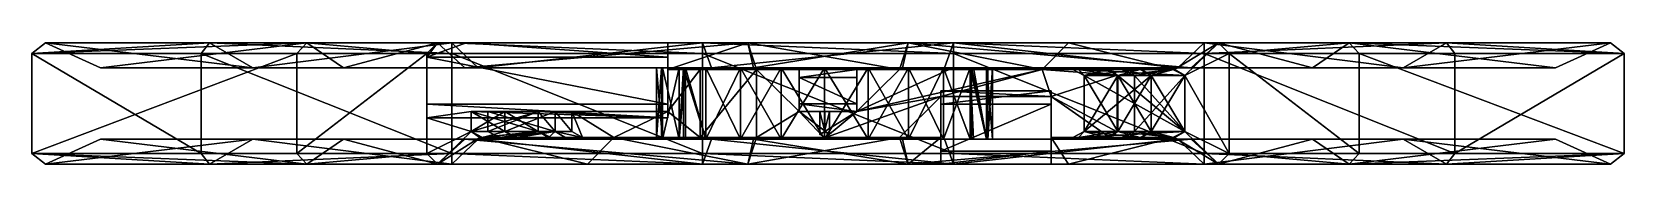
# Model space of a CAD drawing. Extents: x -4.06 to 0.68, y 0.42 to 0.78.
import ezdxf

# ---------------------------------------------------------------- set-up
doc = ezdxf.new("R2010")
doc.units = 0

msp = doc.modelspace()

# ---------------------------------------------------------------- linework, layer by layer
for points in [[(-4.059579, 0.75127, -5.305851), (-3.531204, 0.782492, -6.317982), (-4.018685, 0.782492, -5.294534)], [(-4.059579, 0.75127, -5.305851), (-3.55581, 0.75127, -6.363493), (-3.531204, 0.782492, -6.317982)], [(-4.059579, 0.75127, -5.049943), (-4.018685, 0.782492, -5.294534), (-4.018685, 0.782492, -5.053529)], [(-4.059579, 0.75127, -5.049943), (-4.059579, 0.75127, -5.305851), (-4.018685, 0.782492, -5.294534)], [(-4.059579, 0.75127, -5.049943), (-4.018685, 0.782492, -5.053529), (-3.240912, 0.782492, -2.139437)], [(-3.271195, 0.75127, -2.108582), (-4.059579, 0.75127, -5.049943), (-3.240912, 0.782492, -2.139437)], [(-3.855677, 0.708581, -5.196185), (-4.018685, 0.782492, -5.294534), (-3.40232, 0.708581, -6.147992)], [(-3.40232, 0.708581, -6.147992), (-4.018685, 0.782492, -5.294534), (-3.531204, 0.782492, -6.317982)], [(-3.855677, 0.708581, -4.97205), (-4.018685, 0.782492, -5.053529), (-3.855677, 0.708581, -5.196185)], [(-3.855677, 0.708581, -5.196185), (-4.018685, 0.782492, -5.053529), (-4.018685, 0.782492, -5.294534)], [(-3.855677, 0.708581, -4.97205), (-3.240912, 0.782492, -2.139437), (-4.018685, 0.782492, -5.053529)], [(-3.132349, 0.708581, -2.266172), (-3.240912, 0.782492, -2.139437), (-3.855677, 0.708581, -4.97205)], [(-2.809486, 0.75127, -6.363493), (-3.531204, 0.782492, -6.317982), (-3.55581, 0.75127, -6.363493)], [(-2.809486, 0.75127, -6.363493), (-2.809486, 0.782492, -6.317982), (-3.531204, 0.782492, -6.317982)], [(-3.40232, 0.708581, -6.147992), (-3.531204, 0.782492, -6.317982), (-2.809486, 0.782492, -6.317982)], [(-2.731122, 0.708581, -6.147992), (-3.40232, 0.708581, -6.147992), (-2.809486, 0.782492, -6.317982)], [(-2.8835, 0.75127, -2.016911), (-3.271195, 0.75127, -2.108582), (-3.240912, 0.782492, -2.139437)], [(-2.8835, 0.75127, -2.016911), (-3.240912, 0.782492, -2.139437), (-2.852279, 0.782492, -2.043596)], [(-3.132349, 0.708581, -2.266172), (-2.852279, 0.782492, -2.043596), (-3.240912, 0.782492, -2.139437)], [(-2.770919, 0.708581, -2.158343), (-2.852279, 0.782492, -2.043596), (-3.132349, 0.708581, -2.266172)], [(-2.8835, 0.75127, -2.016911), (-2.852279, 0.782492, -2.043596), (-2.852279, 0.782492, -1.975434)], [(-2.8835, 0.75127, -1.975434), (-2.8835, 0.75127, -2.016911), (-2.852279, 0.782492, -1.975434)], [(-2.8835, 0.74, -1.975434), (-2.8835, 0.75127, -1.975434), (-2.852279, 0.782492, -1.975434)], [(-2.8835, 0.74, -1.975434), (-2.852279, 0.782492, -1.975434), (-2.766604, 0.782492, -1.975434)], [(-2.166999, 0.74, -1.975434), (-2.8835, 0.74, -1.975434), (-2.766604, 0.782492, -1.975434)], [(-2.166999, 0.782492, -1.975434), (-2.766604, 0.782492, -1.975434), (-2.852279, 0.782492, -2.043596)], [(-2.166999, 0.782492, -1.975434), (-2.852279, 0.782492, -2.043596), (-1.9287, 0.782492, -2.016911)], [(-2.766604, 0.782492, -1.975434), (-2.852279, 0.782492, -1.975434), (-2.852279, 0.782492, -2.043596)], [(-2.770919, 0.708581, -2.158343), (-1.9287, 0.782492, -2.016911), (-2.852279, 0.782492, -2.043596)], [(-2.063162, 0.75127, -6.363493), (-2.063162, 0.782492, -6.317982), (-2.809486, 0.782492, -6.317982)], [(-2.063162, 0.75127, -6.363493), (-2.809486, 0.782492, -6.317982), (-2.809486, 0.75127, -6.363493)], [(-2.731122, 0.708581, -6.147992), (-2.809486, 0.782492, -6.317982), (-2.063162, 0.782492, -6.317982)], [(-1.911991, 0.708581, -2.133527), (-1.9287, 0.782492, -2.016911), (-2.770919, 0.708581, -2.158343)], [(-2.166999, 0.74, -1.975434), (-2.766604, 0.782492, -1.975434), (-2.166999, 0.782492, -1.975434)], [(-2.03704, 0.708581, -6.147992), (-2.731122, 0.708581, -6.147992), (-2.063162, 0.782492, -6.317982)], [(-1.9287, 0.782492, -1.688622), (-2.166999, 0.782492, -1.688622), (-1.9287, 0.782492, -2.016911)], [(-2.166999, 0.782492, -1.688622), (-2.166999, 0.782492, -1.737717), (-1.9287, 0.782492, -2.016911)], [(-2.166999, 0.782492, -1.737717), (-2.166999, 0.782492, -1.856575), (-1.9287, 0.782492, -2.016911)], [(-2.166999, 0.782492, -1.856575), (-2.166999, 0.782492, -1.975434), (-1.9287, 0.782492, -2.016911)], [(-1.9287, 0.782492, -1.160333), (-2.166999, 0.782492, -1.160333), (-2.166999, 0.782492, -1.618859)], [(-1.9287, 0.782492, -1.160333), (-2.166999, 0.782492, -1.618859), (-1.9287, 0.782492, -1.688622)], [(-2.166999, 0.782492, -1.618859), (-2.166999, 0.782492, -1.688622), (-1.9287, 0.782492, -1.688622)], [(-1.902443, 0.703173, -0.953954), (-2.166999, 0.703173, -0.953954), (-1.9287, 0.782492, -1.160333)], [(-2.166999, 0.703173, -0.953954), (-2.166999, 0.782492, -1.160333), (-1.9287, 0.782492, -1.160333)], [(-2.166999, 0.56, -1.618859), (-2.166999, 0.782492, -1.618859), (-2.166999, 0.782492, -1.160333)], [(-2.166999, 0.56, -1.618859), (-2.166999, 0.782492, -1.160333), (-2.166999, 0.703173, -0.953954)], [(-2.166999, 0.56, -1.618859), (-2.166999, 0.56, -1.737717), (-2.166999, 0.782492, -1.618859)], [(-2.166999, 0.56, -1.737717), (-2.166999, 0.782492, -1.737717), (-2.166999, 0.782492, -1.688622)], [(-2.166999, 0.56, -1.737717), (-2.166999, 0.782492, -1.688622), (-2.166999, 0.782492, -1.618859)], [(-2.166999, 0.56, -1.737717), (-2.166999, 0.6, -1.856575), (-2.166999, 0.782492, -1.737717)], [(-2.166999, 0.6, -1.856575), (-2.166999, 0.782492, -1.856575), (-2.166999, 0.782492, -1.737717)], [(-2.166999, 0.6, -1.856575), (-2.166999, 0.74, -1.975434), (-2.166999, 0.782492, -1.856575)], [(-2.166999, 0.74, -1.975434), (-2.166999, 0.782492, -1.975434), (-2.166999, 0.782492, -1.856575)], [(-1.316838, 0.75127, -6.363493), (-1.316838, 0.782492, -6.317982), (-2.063162, 0.782492, -6.317982)], [(-1.316838, 0.75127, -6.363493), (-2.063162, 0.782492, -6.317982), (-2.063162, 0.75127, -6.363493)], [(-2.03704, 0.708581, -6.147992), (-2.063162, 0.782492, -6.317982), (-1.316838, 0.782492, -6.317982)], [(-1.342959, 0.708581, -6.147992), (-2.03704, 0.708581, -6.147992), (-1.316838, 0.782492, -6.317982)], [(-1.4513, 0.782492, -1.688622), (-1.9287, 0.782492, -1.688622), (-1.9287, 0.782492, -2.016911)], [(-1.4513, 0.782492, -1.688622), (-1.9287, 0.782492, -2.016911), (-1.4513, 0.782492, -2.016911)], [(-1.4513, 0.782492, -1.160333), (-1.9287, 0.782492, -1.160333), (-1.9287, 0.782492, -1.688622)], [(-1.4513, 0.782492, -1.160333), (-1.9287, 0.782492, -1.688622), (-1.4513, 0.782492, -1.688622)], [(-1.477557, 0.703173, -0.953954), (-1.902443, 0.703173, -0.953954), (-1.9287, 0.782492, -1.160333)], [(-1.477557, 0.703173, -0.953954), (-1.9287, 0.782492, -1.160333), (-1.4513, 0.782492, -1.160333)], [(-1.911991, 0.708581, -2.133527), (-1.4513, 0.782492, -2.016911), (-1.9287, 0.782492, -2.016911)], [(-1.468009, 0.708581, -2.133527), (-1.4513, 0.782492, -2.016911), (-1.911991, 0.708581, -2.133527)], [(-1.052671, 0.703173, -0.953954), (-1.477557, 0.703173, -0.953954), (-1.4513, 0.782492, -1.160333)], [(-1.468009, 0.708581, -2.133527), (-0.609081, 0.708581, -2.158343), (-1.4513, 0.782492, -2.016911)], [(-0.9739, 0.782492, -1.688622), (-1.4513, 0.782492, -1.688622), (-1.4513, 0.782492, -2.016911)], [(-0.9739, 0.782492, -1.688622), (-1.4513, 0.782492, -2.016911), (-0.527721, 0.782492, -2.043596)], [(-0.9739, 0.782492, -1.160333), (-1.4513, 0.782492, -1.160333), (-1.4513, 0.782492, -1.688622)], [(-0.9739, 0.782492, -1.160333), (-1.4513, 0.782492, -1.688622), (-0.9739, 0.782492, -1.688622)], [(-1.052671, 0.703173, -0.953954), (-1.4513, 0.782492, -1.160333), (-0.9739, 0.782492, -1.160333)], [(-0.609081, 0.708581, -2.158343), (-0.527721, 0.782492, -2.043596), (-1.4513, 0.782492, -2.016911)], [(-0.648878, 0.708581, -6.147992), (-1.342959, 0.708581, -6.147992), (-1.316838, 0.782492, -6.317982)], [(-0.570514, 0.75127, -6.363493), (-0.570514, 0.782492, -6.317982), (-1.316838, 0.782492, -6.317982)], [(-0.570514, 0.75127, -6.363493), (-1.316838, 0.782492, -6.317982), (-1.316838, 0.75127, -6.363493)], [(-0.648878, 0.708581, -6.147992), (-1.316838, 0.782492, -6.317982), (-0.570514, 0.782492, -6.317982)], [(-1.052671, 0.703173, -0.953954), (-0.9739, 0.782492, -1.160333), (-0.659006, 0.703173, -0.962568)], [(-0.527721, 0.782492, -1.688622), (-0.9739, 0.782492, -1.688622), (-0.527721, 0.782492, -2.043596)], [(-0.9739, 0.782492, -1.160333), (-0.9739, 0.782492, -1.688622), (-0.527721, 0.782492, -1.170588)], [(-0.527721, 0.782492, -1.170588), (-0.9739, 0.782492, -1.688622), (-0.527721, 0.782492, -1.688622)], [(-0.659006, 0.703173, -0.962568), (-0.9739, 0.782492, -1.160333), (-0.527721, 0.782492, -1.170588)], [(-0.627785, 0.685689, -0.953954), (-0.659006, 0.703173, -0.962568), (-0.527721, 0.782492, -1.170588)], [(0.022319, 0.708581, -6.147992), (-0.648878, 0.708581, -6.147992), (-0.570514, 0.782492, -6.317982)], [(-0.627785, 0.685689, -0.953954), (-0.527721, 0.782492, -1.170588), (-0.4965, 0.75127, -1.160333)], [(-0.609081, 0.708581, -2.158343), (-0.247652, 0.708581, -2.266172), (-0.527721, 0.782492, -2.043596)], [(-0.570514, 0.75127, -6.363493), (0.151204, 0.782492, -6.317982), (-0.570514, 0.782492, -6.317982)], [(0.17581, 0.75127, -6.363493), (0.151204, 0.782492, -6.317982), (-0.570514, 0.75127, -6.363493)], [(0.022319, 0.708581, -6.147992), (-0.570514, 0.782492, -6.317982), (0.151204, 0.782492, -6.317982)], [(-0.4965, 0.75127, -2.016911), (-0.527721, 0.782492, -2.043596), (-0.139088, 0.782492, -2.139437)], [(-0.4965, 0.75127, -2.016911), (-0.527721, 0.782492, -1.688622), (-0.527721, 0.782492, -2.043596)], [(-0.4965, 0.75127, -1.688622), (-0.527721, 0.782492, -1.688622), (-0.4965, 0.75127, -2.016911)], [(-0.4965, 0.75127, -1.688622), (-0.527721, 0.782492, -1.170588), (-0.527721, 0.782492, -1.688622)], [(-0.4965, 0.75127, -1.160333), (-0.527721, 0.782492, -1.170588), (-0.4965, 0.75127, -1.688622)], [(-0.247652, 0.708581, -2.266172), (-0.139088, 0.782492, -2.139437), (-0.527721, 0.782492, -2.043596)], [(-0.4965, 0.75127, -2.016911), (-0.139088, 0.782492, -2.139437), (-0.108805, 0.75127, -2.108582)], [(-0.247652, 0.708581, -2.266172), (0.475677, 0.708581, -4.97205), (-0.139088, 0.782492, -2.139437)], [(0.679579, 0.75127, -5.049943), (-0.139088, 0.782492, -2.139437), (0.638685, 0.782492, -5.053529)], [(-0.108805, 0.75127, -2.108582), (-0.139088, 0.782492, -2.139437), (0.679579, 0.75127, -5.049943)], [(0.475677, 0.708581, -4.97205), (0.638685, 0.782492, -5.053529), (-0.139088, 0.782492, -2.139437)], [(0.475677, 0.708581, -5.196185), (0.022319, 0.708581, -6.147992), (0.638685, 0.782492, -5.294534)], [(0.022319, 0.708581, -6.147992), (0.151204, 0.782492, -6.317982), (0.638685, 0.782492, -5.294534)], [(0.679579, 0.75127, -5.305851), (0.638685, 0.782492, -5.294534), (0.151204, 0.782492, -6.317982)], [(0.679579, 0.75127, -5.305851), (0.151204, 0.782492, -6.317982), (0.17581, 0.75127, -6.363493)], [(0.475677, 0.708581, -4.97205), (0.475677, 0.708581, -5.196185), (0.638685, 0.782492, -5.053529)], [(0.475677, 0.708581, -5.196185), (0.638685, 0.782492, -5.294534), (0.638685, 0.782492, -5.053529)], [(0.679579, 0.75127, -5.049943), (0.638685, 0.782492, -5.053529), (0.638685, 0.782492, -5.294534)], [(0.679579, 0.75127, -5.049943), (0.638685, 0.782492, -5.294534), (0.679579, 0.75127, -5.305851)], [(-4.059579, 0.453171, -5.305851), (-3.55581, 0.453171, -6.363493), (-4.059579, 0.75127, -5.305851)], [(-3.55581, 0.453171, -6.363493), (-3.55581, 0.75127, -6.363493), (-4.059579, 0.75127, -5.305851)], [(-4.059579, 0.453171, -5.049943), (-4.059579, 0.453171, -5.305851), (-4.059579, 0.75127, -5.049943)], [(-4.059579, 0.453171, -5.305851), (-4.059579, 0.75127, -5.305851), (-4.059579, 0.75127, -5.049943)], [(-3.271195, 0.453171, -2.108582), (-4.059579, 0.453171, -5.049943), (-3.271195, 0.75127, -2.108582)], [(-4.059579, 0.453171, -5.049943), (-4.059579, 0.75127, -5.049943), (-3.271195, 0.75127, -2.108582)], [(-2.809486, 0.453171, -6.363493), (-3.55581, 0.75127, -6.363493), (-3.55581, 0.453171, -6.363493)], [(-2.809486, 0.453171, -6.363493), (-2.809486, 0.75127, -6.363493), (-3.55581, 0.75127, -6.363493)], [(-2.8835, 0.453171, -2.016911), (-3.271195, 0.453171, -2.108582), (-2.8835, 0.75127, -2.016911)], [(-3.271195, 0.453171, -2.108582), (-3.271195, 0.75127, -2.108582), (-2.8835, 0.75127, -2.016911)], [(-2.8835, 0.453171, -2.016911), (-2.8835, 0.75127, -2.016911), (-2.8835, 0.6, -1.856575)], [(-2.8835, 0.74, -1.975434), (-2.8835, 0.75127, -2.016911), (-2.8835, 0.75127, -1.975434)], [(-2.8835, 0.6, -1.856575), (-2.8835, 0.75127, -2.016911), (-2.8835, 0.74, -1.975434)], [(-2.166999, 0.6, -1.856575), (-2.8835, 0.74, -1.975434), (-2.166999, 0.74, -1.975434)], [(-2.166999, 0.6, -1.856575), (-2.8835, 0.6, -1.856575), (-2.8835, 0.74, -1.975434)], [(-2.063162, 0.453171, -6.363493), (-2.809486, 0.75127, -6.363493), (-2.809486, 0.453171, -6.363493)], [(-2.063162, 0.453171, -6.363493), (-2.063162, 0.75127, -6.363493), (-2.809486, 0.75127, -6.363493)], [(-1.316838, 0.453171, -6.363493), (-2.063162, 0.75127, -6.363493), (-2.063162, 0.453171, -6.363493)], [(-1.316838, 0.453171, -6.363493), (-1.316838, 0.75127, -6.363493), (-2.063162, 0.75127, -6.363493)], [(-0.570514, 0.453171, -6.363493), (-1.316838, 0.75127, -6.363493), (-1.316838, 0.453171, -6.363493)], [(-0.570514, 0.453171, -6.363493), (-0.570514, 0.75127, -6.363493), (-1.316838, 0.75127, -6.363493)], [(-0.4965, 0.453171, -1.160333), (-0.627785, 0.685689, -0.953954), (-0.4965, 0.75127, -1.160333)], [(0.17581, 0.453171, -6.363493), (-0.570514, 0.75127, -6.363493), (-0.570514, 0.453171, -6.363493)], [(0.17581, 0.453171, -6.363493), (0.17581, 0.75127, -6.363493), (-0.570514, 0.75127, -6.363493)], [(-0.4965, 0.453171, -1.160333), (-0.4965, 0.75127, -1.160333), (-0.4965, 0.453171, -1.688622)], [(-0.4965, 0.453171, -1.688622), (-0.4965, 0.75127, -1.160333), (-0.4965, 0.75127, -1.688622)], [(-0.4965, 0.453171, -1.688622), (-0.4965, 0.75127, -1.688622), (-0.4965, 0.453171, -2.016911)], [(-0.4965, 0.453171, -2.016911), (-0.4965, 0.75127, -1.688622), (-0.4965, 0.75127, -2.016911)], [(-0.4965, 0.453171, -2.016911), (-0.4965, 0.75127, -2.016911), (-0.108805, 0.453171, -2.108582)], [(-0.108805, 0.453171, -2.108582), (-0.4965, 0.75127, -2.016911), (-0.108805, 0.75127, -2.108582)], [(-0.108805, 0.453171, -2.108582), (-0.108805, 0.75127, -2.108582), (0.679579, 0.453171, -5.049943)], [(0.679579, 0.453171, -5.049943), (-0.108805, 0.75127, -2.108582), (0.679579, 0.75127, -5.049943)], [(0.679579, 0.453171, -5.305851), (0.679579, 0.75127, -5.305851), (0.17581, 0.453171, -6.363493)], [(0.17581, 0.453171, -6.363493), (0.679579, 0.75127, -5.305851), (0.17581, 0.75127, -6.363493)], [(0.679579, 0.453171, -5.049943), (0.679579, 0.75127, -5.049943), (0.679579, 0.453171, -5.305851)], [(0.679579, 0.453171, -5.305851), (0.679579, 0.75127, -5.049943), (0.679579, 0.75127, -5.305851)], [(-3.855677, 0.708581, -5.196185), (-3.40232, 0.708581, -6.147992), (-3.012225, 0.708581, -5.20671)], [(-3.012225, 0.708581, -4.968716), (-3.855677, 0.708581, -4.97205), (-3.855677, 0.708581, -5.196185)], [(-3.012225, 0.708581, -4.968716), (-3.855677, 0.708581, -5.196185), (-3.012225, 0.708581, -5.20671)], [(-3.132349, 0.708581, -2.266172), (-3.855677, 0.708581, -4.97205), (-3.012225, 0.708581, -4.968716)], [(-3.012225, 0.708581, -5.20671), (-3.40232, 0.708581, -6.147992), (-2.731122, 0.708581, -6.147992)], [(-2.770919, 0.708581, -2.158343), (-3.132349, 0.708581, -2.266172), (-3.012225, 0.708581, -4.968716)], [(-3.012225, 0.708581, -5.20671), (-2.731122, 0.708581, -6.147992), (-2.114012, 0.708581, -5.374762)], [(-2.185951, 0.708581, -5.20671), (-3.012225, 0.708581, -5.20671), (-2.182963, 0.708581, -5.22941)], [(-3.012225, 0.708581, -5.20671), (-2.114012, 0.708581, -5.374762), (-2.133013, 0.708581, -5.35)], [(-3.012225, 0.708581, -5.20671), (-2.133013, 0.708581, -5.35), (-2.182963, 0.708581, -5.22941)], [(-3.012225, 0.708581, -4.968716), (-3.012225, 0.708581, -5.20671), (-2.185951, 0.708581, -5.20671)], [(-3.012225, 0.708581, -4.968716), (-2.185951, 0.708581, -5.20671), (-2.2, 0.708581, -5.1)], [(-3.012225, 0.708581, -4.968716), (-2.2, 0.708581, -5.1), (-2.182963, 0.708581, -4.970591)], [(-2.182186, 0.708581, -4.968716), (-3.012225, 0.708581, -4.968716), (-2.182963, 0.708581, -4.970591)], [(-2.770919, 0.708581, -2.158343), (-3.012225, 0.708581, -4.968716), (-2.120304, 0.708581, -4.833437)], [(-2.133013, 0.708581, -4.85), (-3.012225, 0.708581, -4.968716), (-2.182186, 0.708581, -4.968716)], [(-2.120304, 0.708581, -4.833437), (-3.012225, 0.708581, -4.968716), (-2.133013, 0.708581, -4.85)], [(-1.911991, 0.708581, -2.133527), (-2.770919, 0.708581, -2.158343), (-2.120304, 0.708581, -4.833437)], [(-2.114012, 0.708581, -5.374762), (-2.731122, 0.708581, -6.147992), (-2.03704, 0.708581, -6.147992)], [(-2.2, 0.495861, -5.1), (-2.2, 0.708581, -5.1), (-2.185951, 0.708581, -5.20671)], [(-2.2, 0.495861, -5.1), (-2.185951, 0.708581, -5.20671), (-2.185951, 0.495861, -5.20671)], [(-2.182963, 0.495861, -4.970591), (-2.182963, 0.708581, -4.970591), (-2.2, 0.708581, -5.1)], [(-2.182963, 0.495861, -4.970591), (-2.2, 0.708581, -5.1), (-2.2, 0.495861, -5.1)], [(-2.182963, 0.495861, -5.22941), (-2.185951, 0.708581, -5.20671), (-2.182963, 0.708581, -5.22941)], [(-2.185951, 0.495861, -5.20671), (-2.185951, 0.708581, -5.20671), (-2.182963, 0.495861, -5.22941)], [(-2.182963, 0.495861, -5.22941), (-2.182963, 0.708581, -5.22941), (-2.133013, 0.708581, -5.35)], [(-2.182963, 0.495861, -5.22941), (-2.133013, 0.708581, -5.35), (-2.133013, 0.495861, -5.35)], [(-2.182963, 0.495861, -4.970591), (-2.182186, 0.708581, -4.968716), (-2.182963, 0.708581, -4.970591)], [(-2.182186, 0.495861, -4.968716), (-2.182186, 0.708581, -4.968716), (-2.182963, 0.495861, -4.970591)], [(-2.133013, 0.495861, -4.85), (-2.133013, 0.708581, -4.85), (-2.182186, 0.708581, -4.968716)], [(-2.133013, 0.495861, -4.85), (-2.182186, 0.708581, -4.968716), (-2.182186, 0.495861, -4.968716)], [(-1.902443, 0.703173, 2.919435), (-2.166999, 0.703173, 2.919435), (-1.902443, 0.703173, 2.583435)], [(-2.166999, 0.703173, 2.919435), (-2.166999, 0.703173, 2.583435), (-1.902443, 0.703173, 2.583435)], [(-1.902443, 0.703173, 2.583435), (-2.166999, 0.703173, 2.583435), (-1.902443, 0.703173, 2.331435)], [(-2.166999, 0.703173, 2.583435), (-2.166999, 0.703173, 2.331435), (-1.902443, 0.703173, 2.331435)], [(-1.902443, 0.703173, 2.331435), (-2.166999, 0.703173, 2.331435), (-1.902443, 0.703173, 2.079435)], [(-2.166999, 0.703173, 2.331435), (-2.166999, 0.703173, 2.079435), (-1.902443, 0.703173, 2.079435)], [(-1.902443, 0.703173, -0.678192), (-2.166999, 0.703173, -0.953954), (-1.902443, 0.703173, -0.953954)], [(-1.902443, 0.703173, -0.678192), (-2.166999, 0.703173, -0.678192), (-2.166999, 0.703173, -0.953954)], [(-1.902443, 0.703173, -0.402429), (-2.166999, 0.703173, -0.678192), (-1.902443, 0.703173, -0.678192)], [(-1.902443, 0.703173, -0.402429), (-2.166999, 0.703173, -0.402429), (-2.166999, 0.703173, -0.678192)], [(-1.902443, 0.703173, -0.126666), (-2.166999, 0.703173, -0.402429), (-1.902443, 0.703173, -0.402429)], [(-1.902443, 0.703173, -0.126666), (-2.166999, 0.703173, -0.126666), (-2.166999, 0.703173, -0.402429)], [(-1.902443, 0.703173, 0.149097), (-2.166999, 0.703173, -0.126666), (-1.902443, 0.703173, -0.126666)], [(-1.902443, 0.703173, 0.149097), (-2.166999, 0.703173, 0.149097), (-2.166999, 0.703173, -0.126666)], [(-1.902443, 0.703173, 0.424859), (-2.166999, 0.703173, 0.149097), (-1.902443, 0.703173, 0.149097)], [(-1.902443, 0.703173, 0.424859), (-2.166999, 0.703173, 0.424859), (-2.166999, 0.703173, 0.149097)], [(-1.902443, 0.703173, 0.700622), (-2.166999, 0.703173, 0.424859), (-1.902443, 0.703173, 0.424859)], [(-1.902443, 0.703173, 0.700622), (-2.166999, 0.703173, 0.700622), (-2.166999, 0.703173, 0.424859)], [(-1.902443, 0.703173, 0.976385), (-2.166999, 0.703173, 0.700622), (-1.902443, 0.703173, 0.700622)], [(-1.902443, 0.703173, 0.976385), (-2.166999, 0.703173, 0.976385), (-2.166999, 0.703173, 0.700622)], [(-1.902443, 0.703173, 1.252147), (-2.166999, 0.703173, 0.976385), (-1.902443, 0.703173, 0.976385)], [(-1.902443, 0.703173, 1.252147), (-2.166999, 0.703173, 1.252147), (-2.166999, 0.703173, 0.976385)], [(-1.902443, 0.703173, 1.52791), (-2.166999, 0.703173, 1.252147), (-1.902443, 0.703173, 1.252147)], [(-1.902443, 0.703173, 1.52791), (-2.166999, 0.703173, 1.52791), (-2.166999, 0.703173, 1.252147)], [(-1.902443, 0.703173, 1.803673), (-2.166999, 0.703173, 1.52791), (-1.902443, 0.703173, 1.52791)], [(-1.902443, 0.703173, 1.803673), (-2.166999, 0.703173, 1.803673), (-2.166999, 0.703173, 1.52791)], [(-1.902443, 0.703173, 2.079435), (-2.166999, 0.703173, 1.803673), (-1.902443, 0.703173, 1.803673)], [(-1.902443, 0.703173, 2.079435), (-2.166999, 0.703173, 2.079435), (-2.166999, 0.703173, 1.803673)], [(-2.166999, 0.703173, 3.174684), (-2.166999, 0.703173, 2.919435), (-1.902443, 0.703173, 2.919435)], [(-2.070867, 0.703173, 3.255435), (-2.166999, 0.703173, 3.174684), (-1.902443, 0.703173, 2.919435)], [(-2.166999, 0.578577, 3.174684), (-2.166999, 0.703173, 2.919435), (-2.166999, 0.703173, 3.174684)], [(-2.166999, 0.578577, 3.174684), (-2.166999, 0.703173, 2.583435), (-2.166999, 0.703173, 2.919435)], [(-2.166999, 0.56, -1.618859), (-2.166999, 0.703173, -0.953954), (-2.166999, 0.703173, -0.678192)], [(-2.166999, 0.578577, 3.174684), (-2.166999, 0.703173, 2.331435), (-2.166999, 0.703173, 2.583435)], [(-2.166999, 0.56, -1.618859), (-2.166999, 0.703173, -0.678192), (-2.166999, 0.703173, -0.402429)], [(-2.166999, 0.56, -1.618859), (-2.166999, 0.703173, -0.402429), (-2.166999, 0.578577, 3.174684)], [(-2.166999, 0.578577, 3.174684), (-2.166999, 0.703173, 2.079435), (-2.166999, 0.703173, 2.331435)], [(-2.166999, 0.578577, 3.174684), (-2.166999, 0.703173, 1.803673), (-2.166999, 0.703173, 2.079435)], [(-2.166999, 0.578577, 3.174684), (-2.166999, 0.703173, 1.52791), (-2.166999, 0.703173, 1.803673)], [(-2.166999, 0.578577, 3.174684), (-2.166999, 0.703173, 1.252147), (-2.166999, 0.703173, 1.52791)], [(-2.166999, 0.578577, 3.174684), (-2.166999, 0.703173, 0.976385), (-2.166999, 0.703173, 1.252147)], [(-2.166999, 0.578577, 3.174684), (-2.166999, 0.703173, 0.700622), (-2.166999, 0.703173, 0.976385)], [(-2.166999, 0.578577, 3.174684), (-2.166999, 0.703173, 0.424859), (-2.166999, 0.703173, 0.700622)], [(-2.166999, 0.578577, 3.174684), (-2.166999, 0.703173, 0.149097), (-2.166999, 0.703173, 0.424859)], [(-2.166999, 0.578577, 3.174684), (-2.166999, 0.703173, -0.402429), (-2.166999, 0.703173, -0.126666)], [(-2.166999, 0.578577, 3.174684), (-2.166999, 0.703173, -0.126666), (-2.166999, 0.703173, 0.149097)], [(-2.166999, 0.578577, 3.174684), (-2.166999, 0.703173, 3.174684), (-2.070867, 0.703173, 3.255435)], [(-2.070867, 0.501269, 3.255435), (-2.166999, 0.578577, 3.174684), (-2.070867, 0.703173, 3.255435)], [(-2.133013, 0.495861, -5.35), (-2.114012, 0.708581, -5.374762), (-2.114012, 0.495861, -5.374762)], [(-2.133013, 0.495861, -5.35), (-2.133013, 0.708581, -5.35), (-2.114012, 0.708581, -5.374762)], [(-2.133013, 0.495861, -4.85), (-2.120304, 0.708581, -4.833437), (-2.133013, 0.708581, -4.85)], [(-2.120304, 0.495861, -4.833437), (-2.120304, 0.708581, -4.833437), (-2.133013, 0.495861, -4.85)], [(-1.468009, 0.708581, -2.133527), (-1.911991, 0.708581, -2.133527), (-2.120304, 0.708581, -4.833437)], [(-1.468009, 0.708581, -2.133527), (-2.120304, 0.708581, -4.833437), (-2.053553, 0.708581, -4.746447)], [(-2.053553, 0.495861, -4.746447), (-2.053553, 0.708581, -4.746447), (-2.120304, 0.708581, -4.833437)], [(-2.053553, 0.495861, -4.746447), (-2.120304, 0.708581, -4.833437), (-2.120304, 0.495861, -4.833437)], [(-2.114012, 0.708581, -5.374762), (-2.03704, 0.708581, -6.147992), (-2.053553, 0.708581, -5.453553)], [(-2.053553, 0.495861, -5.453553), (-2.114012, 0.708581, -5.374762), (-2.053553, 0.708581, -5.453553)], [(-2.114012, 0.495861, -5.374762), (-2.114012, 0.708581, -5.374762), (-2.053553, 0.495861, -5.453553)], [(-1.902443, 0.703173, 3.396911), (-2.070867, 0.703173, 3.255435), (-1.902443, 0.703173, 3.255435)], [(-1.902443, 0.703173, 3.255435), (-2.070867, 0.703173, 3.255435), (-1.902443, 0.703173, 2.919435)], [(-2.070867, 0.501269, 3.255435), (-2.070867, 0.703173, 3.255435), (-1.902443, 0.703173, 3.396911)], [(-1.902443, 0.501269, 3.396911), (-2.070867, 0.501269, 3.255435), (-1.902443, 0.703173, 3.396911)], [(-2.053553, 0.708581, -5.453553), (-2.03704, 0.708581, -6.147992), (-1.342959, 0.708581, -6.147992)], [(-2.053553, 0.708581, -5.453553), (-1.342959, 0.708581, -6.147992), (-1.95, 0.708581, -5.533013)], [(-1.468009, 0.708581, -2.133527), (-2.053553, 0.708581, -4.746447), (-1.95, 0.708581, -4.666987)], [(-2.053553, 0.495861, -5.453553), (-2.053553, 0.708581, -5.453553), (-1.95, 0.708581, -5.533013)], [(-2.053553, 0.495861, -5.453553), (-1.95, 0.708581, -5.533013), (-1.95, 0.495861, -5.533013)], [(-1.95, 0.495861, -4.666987), (-1.95, 0.708581, -4.666987), (-2.053553, 0.708581, -4.746447)], [(-1.95, 0.495861, -4.666987), (-2.053553, 0.708581, -4.746447), (-2.053553, 0.495861, -4.746447)], [(-1.95, 0.708581, -5.533013), (-1.342959, 0.708581, -6.147992), (-1.829409, 0.708581, -5.582963)], [(-1.468009, 0.708581, -2.133527), (-1.95, 0.708581, -4.666987), (-1.829409, 0.708581, -4.617037)], [(-1.95, 0.495861, -5.533013), (-1.95, 0.708581, -5.533013), (-1.829409, 0.708581, -5.582963)], [(-1.95, 0.495861, -5.533013), (-1.829409, 0.708581, -5.582963), (-1.829409, 0.495861, -5.582963)], [(-1.829409, 0.495861, -4.617037), (-1.829409, 0.708581, -4.617037), (-1.95, 0.708581, -4.666987)], [(-1.829409, 0.495861, -4.617037), (-1.95, 0.708581, -4.666987), (-1.95, 0.495861, -4.666987)], [(-1.902443, 0.703173, 3.255435), (-1.902443, 0.703173, 2.919435), (-1.77579, 0.703173, 2.919435)], [(-1.77579, 0.703173, 3.255435), (-1.902443, 0.703173, 3.255435), (-1.77579, 0.703173, 2.919435)], [(-1.902443, 0.703173, 2.919435), (-1.902443, 0.703173, 2.583435), (-1.77579, 0.703173, 2.583435)], [(-1.77579, 0.703173, 2.919435), (-1.902443, 0.703173, 2.919435), (-1.77579, 0.703173, 2.583435)], [(-1.902443, 0.703173, 2.583435), (-1.902443, 0.703173, 2.331435), (-1.77579, 0.703173, 2.331435)], [(-1.77579, 0.703173, 2.583435), (-1.902443, 0.703173, 2.583435), (-1.77579, 0.703173, 2.331435)], [(-1.902443, 0.703173, 2.331435), (-1.902443, 0.703173, 2.079435), (-1.77579, 0.703173, 2.079435)], [(-1.77579, 0.703173, 2.331435), (-1.902443, 0.703173, 2.331435), (-1.77579, 0.703173, 2.079435)], [(-1.477557, 0.703173, -0.678192), (-1.902443, 0.703173, -0.953954), (-1.477557, 0.703173, -0.953954)], [(-1.77579, 0.703173, -0.678192), (-1.902443, 0.703173, -0.678192), (-1.902443, 0.703173, -0.953954)], [(-1.477557, 0.703173, -0.678192), (-1.60421, 0.703173, -0.696401), (-1.902443, 0.703173, -0.953954)], [(-1.60421, 0.703173, -0.696401), (-1.77579, 0.703173, -0.696401), (-1.902443, 0.703173, -0.953954)], [(-1.77579, 0.703173, -0.678192), (-1.902443, 0.703173, -0.953954), (-1.77579, 0.703173, -0.696401)], [(-1.77579, 0.703173, -0.402429), (-1.902443, 0.703173, -0.402429), (-1.77579, 0.703173, -0.496719)], [(-1.902443, 0.703173, -0.402429), (-1.902443, 0.703173, -0.678192), (-1.77579, 0.703173, -0.496719)], [(-1.77579, 0.703173, -0.59656), (-1.902443, 0.703173, -0.678192), (-1.77579, 0.703173, -0.678192)], [(-1.77579, 0.703173, -0.496719), (-1.902443, 0.703173, -0.678192), (-1.77579, 0.703173, -0.59656)], [(-1.77579, 0.703173, -0.126666), (-1.902443, 0.703173, -0.126666), (-1.77579, 0.703173, -0.396878)], [(-1.77579, 0.703173, -0.396878), (-1.902443, 0.703173, -0.402429), (-1.77579, 0.703173, -0.402429)], [(-1.902443, 0.703173, -0.126666), (-1.902443, 0.703173, -0.402429), (-1.77579, 0.703173, -0.396878)], [(-1.902443, 0.703173, 0.149097), (-1.902443, 0.703173, -0.126666), (-1.77579, 0.703173, -0.126666)], [(-1.77579, 0.703173, 0.149097), (-1.902443, 0.703173, 0.149097), (-1.77579, 0.703173, -0.126666)], [(-1.902443, 0.703173, 0.424859), (-1.902443, 0.703173, 0.149097), (-1.77579, 0.703173, 0.149097)], [(-1.77579, 0.703173, 0.424859), (-1.902443, 0.703173, 0.424859), (-1.77579, 0.703173, 0.149097)], [(-1.902443, 0.703173, 0.700622), (-1.902443, 0.703173, 0.424859), (-1.77579, 0.703173, 0.424859)], [(-1.77579, 0.703173, 0.700622), (-1.902443, 0.703173, 0.700622), (-1.77579, 0.703173, 0.424859)], [(-1.902443, 0.703173, 0.976385), (-1.902443, 0.703173, 0.700622), (-1.77579, 0.703173, 0.700622)], [(-1.77579, 0.703173, 0.976385), (-1.902443, 0.703173, 0.976385), (-1.77579, 0.703173, 0.700622)], [(-1.902443, 0.703173, 1.252147), (-1.902443, 0.703173, 0.976385), (-1.77579, 0.703173, 0.976385)], [(-1.77579, 0.703173, 1.252147), (-1.902443, 0.703173, 1.252147), (-1.77579, 0.703173, 0.976385)], [(-1.902443, 0.703173, 1.52791), (-1.902443, 0.703173, 1.252147), (-1.77579, 0.703173, 1.252147)], [(-1.77579, 0.703173, 1.52791), (-1.902443, 0.703173, 1.52791), (-1.77579, 0.703173, 1.252147)], [(-1.902443, 0.703173, 1.803673), (-1.902443, 0.703173, 1.52791), (-1.77579, 0.703173, 1.52791)], [(-1.77579, 0.703173, 1.803673), (-1.902443, 0.703173, 1.803673), (-1.77579, 0.703173, 1.52791)], [(-1.902443, 0.703173, 2.079435), (-1.902443, 0.703173, 1.803673), (-1.77579, 0.703173, 1.803673)], [(-1.77579, 0.703173, 2.079435), (-1.902443, 0.703173, 2.079435), (-1.77579, 0.703173, 1.803673)], [(-1.77579, 0.703173, 3.503299), (-1.902443, 0.703173, 3.396911), (-1.77579, 0.703173, 3.255435)], [(-1.902443, 0.703173, 3.396911), (-1.902443, 0.703173, 3.255435), (-1.77579, 0.703173, 3.255435)], [(-1.77579, 0.578577, 3.503299), (-1.902443, 0.703173, 3.396911), (-1.77579, 0.703173, 3.503299)], [(-1.902443, 0.501269, 3.396911), (-1.902443, 0.703173, 3.396911), (-1.77579, 0.578577, 3.503299)], [(-1.829409, 0.708581, -5.582963), (-1.342959, 0.708581, -6.147992), (-1.7, 0.708581, -5.6)], [(-1.468009, 0.708581, -2.133527), (-1.829409, 0.708581, -4.617037), (-1.7, 0.708581, -4.6)], [(-1.829409, 0.495861, -5.582963), (-1.829409, 0.708581, -5.582963), (-1.7, 0.708581, -5.6)], [(-1.829409, 0.495861, -5.582963), (-1.7, 0.708581, -5.6), (-1.7, 0.495861, -5.6)], [(-1.7, 0.495861, -4.6), (-1.7, 0.708581, -4.6), (-1.829409, 0.708581, -4.617037)], [(-1.7, 0.495861, -4.6), (-1.829409, 0.708581, -4.617037), (-1.829409, 0.495861, -4.617037)], [(-1.77579, 0.578577, 3.503299), (-1.77579, 0.703173, 3.503299), (-1.77579, 0.703173, 3.255435)], [(-1.77579, 0.578577, -0.396878), (-1.77579, 0.703173, -0.126666), (-1.77579, 0.703173, -0.396878)], [(-1.77579, 0.578577, -0.396878), (-1.77579, 0.703173, 0.149097), (-1.77579, 0.703173, -0.126666)], [(-1.77579, 0.578577, 3.503299), (-1.77579, 0.703173, 3.255435), (-1.77579, 0.703173, 2.919435)], [(-1.77579, 0.578577, -0.396878), (-1.77579, 0.703173, 0.424859), (-1.77579, 0.703173, 0.149097)], [(-1.77579, 0.578577, 3.503299), (-1.77579, 0.703173, 2.919435), (-1.77579, 0.703173, 2.583435)], [(-1.77579, 0.578577, 3.503299), (-1.77579, 0.703173, 2.583435), (-1.77579, 0.578577, -0.396878)], [(-1.77579, 0.578577, -0.396878), (-1.77579, 0.703173, 0.700622), (-1.77579, 0.703173, 0.424859)], [(-1.77579, 0.578577, -0.396878), (-1.77579, 0.703173, 0.976385), (-1.77579, 0.703173, 0.700622)], [(-1.77579, 0.578577, -0.396878), (-1.77579, 0.703173, 1.252147), (-1.77579, 0.703173, 0.976385)], [(-1.77579, 0.578577, -0.396878), (-1.77579, 0.703173, 1.52791), (-1.77579, 0.703173, 1.252147)], [(-1.77579, 0.578577, -0.396878), (-1.77579, 0.703173, 1.803673), (-1.77579, 0.703173, 1.52791)], [(-1.77579, 0.578577, -0.396878), (-1.77579, 0.703173, 2.079435), (-1.77579, 0.703173, 1.803673)], [(-1.77579, 0.578577, -0.396878), (-1.77579, 0.703173, 2.583435), (-1.77579, 0.703173, 2.331435)], [(-1.77579, 0.578577, -0.396878), (-1.77579, 0.703173, 2.331435), (-1.77579, 0.703173, 2.079435)], [(-1.77579, 0.578577, -0.396878), (-1.77579, 0.703173, -0.496719), (-1.77579, 0.578577, -0.496719)], [(-1.77579, 0.578577, -0.396878), (-1.77579, 0.703173, -0.396878), (-1.77579, 0.703173, -0.402429)], [(-1.77579, 0.578577, -0.396878), (-1.77579, 0.703173, -0.402429), (-1.77579, 0.703173, -0.496719)], [(-1.77579, 0.600977, -0.59656), (-1.77579, 0.703173, -0.496719), (-1.77579, 0.703173, -0.59656)], [(-1.77579, 0.578577, -0.496719), (-1.77579, 0.703173, -0.496719), (-1.77579, 0.600977, -0.59656)], [(-1.77579, 0.600977, -0.59656), (-1.77579, 0.703173, -0.59656), (-1.77579, 0.679377, -0.696401)], [(-1.77579, 0.679377, -0.696401), (-1.77579, 0.703173, -0.59656), (-1.77579, 0.703173, -0.678192)], [(-1.77579, 0.679377, -0.696401), (-1.77579, 0.703173, -0.678192), (-1.77579, 0.703173, -0.696401)], [(-1.60421, 0.679377, -0.696401), (-1.77579, 0.679377, -0.696401), (-1.60421, 0.703173, -0.696401)], [(-1.77579, 0.679377, -0.696401), (-1.77579, 0.703173, -0.696401), (-1.60421, 0.703173, -0.696401)], [(-1.60421, 0.600977, -0.59656), (-1.77579, 0.600977, -0.59656), (-1.77579, 0.679377, -0.696401)], [(-1.60421, 0.600977, -0.59656), (-1.77579, 0.679377, -0.696401), (-1.60421, 0.679377, -0.696401)], [(-1.57059, 0.708581, -5.582963), (-1.7, 0.708581, -5.6), (-1.342959, 0.708581, -6.147992)], [(-1.468009, 0.708581, -2.133527), (-1.7, 0.708581, -4.6), (-1.57059, 0.708581, -4.617037)], [(-1.7, 0.495861, -5.6), (-1.7, 0.708581, -5.6), (-1.57059, 0.708581, -5.582963)], [(-1.57059, 0.495861, -5.582963), (-1.7, 0.495861, -5.6), (-1.57059, 0.708581, -5.582963)], [(-1.57059, 0.495861, -4.617037), (-1.57059, 0.708581, -4.617037), (-1.7, 0.708581, -4.6)], [(-1.7, 0.495861, -4.6), (-1.57059, 0.495861, -4.617037), (-1.7, 0.708581, -4.6)], [(-1.604211, 0.578577, 3.486501), (-1.60421, 0.703173, 3.255435), (-1.60421, 0.703173, 3.486499)], [(-1.604211, 0.578577, 3.486501), (-1.60421, 0.703173, 2.919435), (-1.60421, 0.703173, 3.255435)], [(-1.604211, 0.578577, 3.486501), (-1.60421, 0.703173, 2.583435), (-1.60421, 0.703173, 2.919435)], [(-1.604211, 0.578577, 3.486501), (-1.60421, 0.578577, -0.396878), (-1.60421, 0.703173, 2.583435)], [(-1.604211, 0.578577, 3.486501), (-1.60421, 0.703173, 3.486499), (-1.477557, 0.703173, 3.380111)], [(-1.604211, 0.578577, 3.486501), (-1.477557, 0.703173, 3.380111), (-1.329133, 0.703173, 3.255435)], [(-1.604211, 0.578577, 3.486501), (-1.329133, 0.703173, 3.255435), (-1.052671, 0.703173, 3.023207)], [(-1.604211, 0.578577, 3.486501), (-1.052671, 0.703173, 3.023207), (-1.353859, 0.623377, 3.276205)], [(-1.477557, 0.703173, 3.255435), (-1.60421, 0.703173, 3.255435), (-1.477557, 0.703173, 2.919435)], [(-1.60421, 0.703173, 3.255435), (-1.60421, 0.703173, 2.919435), (-1.477557, 0.703173, 2.919435)], [(-1.477557, 0.703173, 2.919435), (-1.60421, 0.703173, 2.919435), (-1.477557, 0.703173, 2.583435)], [(-1.60421, 0.703173, 2.919435), (-1.60421, 0.703173, 2.583435), (-1.477557, 0.703173, 2.583435)], [(-1.477557, 0.703173, 2.583435), (-1.60421, 0.703173, 2.583435), (-1.477557, 0.703173, 2.331435)], [(-1.60421, 0.703173, 2.583435), (-1.60421, 0.703173, 2.331435), (-1.477557, 0.703173, 2.331435)], [(-1.477557, 0.703173, 2.331435), (-1.60421, 0.703173, 2.331435), (-1.477557, 0.703173, 2.079435)], [(-1.60421, 0.703173, 2.331435), (-1.60421, 0.703173, 2.079435), (-1.477557, 0.703173, 2.079435)], [(-1.477557, 0.703173, -0.678192), (-1.60421, 0.703173, -0.678192), (-1.60421, 0.703173, -0.696401)], [(-1.477557, 0.703173, -0.402429), (-1.60421, 0.703173, -0.402429), (-1.60421, 0.703173, -0.496719)], [(-1.477557, 0.703173, -0.402429), (-1.60421, 0.703173, -0.496719), (-1.477557, 0.703173, -0.678192)], [(-1.60421, 0.703173, -0.496719), (-1.60421, 0.703173, -0.59656), (-1.477557, 0.703173, -0.678192)], [(-1.60421, 0.703173, -0.59656), (-1.60421, 0.703173, -0.678192), (-1.477557, 0.703173, -0.678192)], [(-1.477557, 0.703173, -0.126666), (-1.60421, 0.703173, -0.126666), (-1.60421, 0.703173, -0.396878)], [(-1.477557, 0.703173, -0.126666), (-1.60421, 0.703173, -0.396878), (-1.477557, 0.703173, -0.402429)], [(-1.60421, 0.703173, -0.396878), (-1.60421, 0.703173, -0.402429), (-1.477557, 0.703173, -0.402429)], [(-1.477557, 0.703173, 0.149097), (-1.60421, 0.703173, -0.126666), (-1.477557, 0.703173, -0.126666)], [(-1.477557, 0.703173, 0.149097), (-1.60421, 0.703173, 0.149097), (-1.60421, 0.703173, -0.126666)], [(-1.477557, 0.703173, 0.424859), (-1.60421, 0.703173, 0.149097), (-1.477557, 0.703173, 0.149097)], [(-1.477557, 0.703173, 0.424859), (-1.60421, 0.703173, 0.424859), (-1.60421, 0.703173, 0.149097)], [(-1.477557, 0.703173, 0.700622), (-1.60421, 0.703173, 0.424859), (-1.477557, 0.703173, 0.424859)], [(-1.477557, 0.703173, 0.700622), (-1.60421, 0.703173, 0.700622), (-1.60421, 0.703173, 0.424859)], [(-1.477557, 0.703173, 0.976385), (-1.60421, 0.703173, 0.700622), (-1.477557, 0.703173, 0.700622)], [(-1.477557, 0.703173, 0.976385), (-1.60421, 0.703173, 0.976385), (-1.60421, 0.703173, 0.700622)], [(-1.477557, 0.703173, 1.252147), (-1.60421, 0.703173, 0.976385), (-1.477557, 0.703173, 0.976385)], [(-1.477557, 0.703173, 1.252147), (-1.60421, 0.703173, 1.252147), (-1.60421, 0.703173, 0.976385)], [(-1.477557, 0.703173, 1.52791), (-1.60421, 0.703173, 1.252147), (-1.477557, 0.703173, 1.252147)], [(-1.477557, 0.703173, 1.52791), (-1.60421, 0.703173, 1.52791), (-1.60421, 0.703173, 1.252147)], [(-1.477557, 0.703173, 1.803673), (-1.60421, 0.703173, 1.52791), (-1.477557, 0.703173, 1.52791)], [(-1.477557, 0.703173, 1.803673), (-1.60421, 0.703173, 1.803673), (-1.60421, 0.703173, 1.52791)], [(-1.477557, 0.703173, 2.079435), (-1.60421, 0.703173, 1.803673), (-1.477557, 0.703173, 1.803673)], [(-1.477557, 0.703173, 2.079435), (-1.60421, 0.703173, 2.079435), (-1.60421, 0.703173, 1.803673)], [(-1.60421, 0.703173, 3.486499), (-1.60421, 0.703173, 3.255435), (-1.477557, 0.703173, 3.380111)], [(-1.477557, 0.703173, 3.380111), (-1.60421, 0.703173, 3.255435), (-1.477557, 0.703173, 3.255435)], [(-1.60421, 0.578577, -0.396878), (-1.60421, 0.703173, -0.396878), (-1.60421, 0.703173, -0.126666)], [(-1.60421, 0.578577, -0.396878), (-1.60421, 0.703173, -0.126666), (-1.60421, 0.703173, 0.149097)], [(-1.60421, 0.578577, -0.396878), (-1.60421, 0.703173, 0.149097), (-1.60421, 0.703173, 0.424859)], [(-1.60421, 0.578577, -0.396878), (-1.60421, 0.703173, 0.424859), (-1.60421, 0.703173, 0.700622)], [(-1.60421, 0.578577, -0.396878), (-1.60421, 0.703173, 0.700622), (-1.60421, 0.703173, 0.976385)], [(-1.60421, 0.578577, -0.396878), (-1.60421, 0.703173, 0.976385), (-1.60421, 0.703173, 1.252147)], [(-1.60421, 0.578577, -0.396878), (-1.60421, 0.703173, 1.252147), (-1.60421, 0.703173, 1.52791)], [(-1.60421, 0.578577, -0.396878), (-1.60421, 0.703173, 1.52791), (-1.60421, 0.703173, 1.803673)], [(-1.60421, 0.578577, -0.396878), (-1.60421, 0.703173, 1.803673), (-1.60421, 0.703173, 2.079435)], [(-1.60421, 0.578577, -0.396878), (-1.60421, 0.703173, 2.079435), (-1.60421, 0.703173, 2.331435)], [(-1.60421, 0.578577, -0.396878), (-1.60421, 0.703173, 2.331435), (-1.60421, 0.703173, 2.583435)], [(-1.60421, 0.578577, -0.396878), (-1.60421, 0.578577, -0.496719), (-1.60421, 0.703173, -0.396878)], [(-1.60421, 0.578577, -0.496719), (-1.60421, 0.703173, -0.496719), (-1.60421, 0.703173, -0.402429)], [(-1.60421, 0.578577, -0.496719), (-1.60421, 0.703173, -0.402429), (-1.60421, 0.703173, -0.396878)], [(-1.60421, 0.578577, -0.496719), (-1.60421, 0.600977, -0.59656), (-1.60421, 0.703173, -0.496719)], [(-1.60421, 0.600977, -0.59656), (-1.60421, 0.703173, -0.59656), (-1.60421, 0.703173, -0.496719)], [(-1.60421, 0.600977, -0.59656), (-1.60421, 0.679377, -0.696401), (-1.60421, 0.703173, -0.59656)], [(-1.60421, 0.679377, -0.696401), (-1.60421, 0.703173, -0.696401), (-1.60421, 0.703173, -0.678192)], [(-1.60421, 0.679377, -0.696401), (-1.60421, 0.703173, -0.678192), (-1.60421, 0.703173, -0.59656)], [(-1.45, 0.708581, -5.533013), (-1.57059, 0.708581, -5.582963), (-1.342959, 0.708581, -6.147992)], [(-1.468009, 0.708581, -2.133527), (-1.57059, 0.708581, -4.617037), (-1.45, 0.708581, -4.666987)], [(-1.57059, 0.495861, -5.582963), (-1.57059, 0.708581, -5.582963), (-1.45, 0.708581, -5.533013)], [(-1.45, 0.495861, -5.533013), (-1.57059, 0.495861, -5.582963), (-1.45, 0.708581, -5.533013)], [(-1.45, 0.495861, -4.666987), (-1.45, 0.708581, -4.666987), (-1.57059, 0.708581, -4.617037)], [(-1.57059, 0.495861, -4.617037), (-1.45, 0.495861, -4.666987), (-1.57059, 0.708581, -4.617037)], [(-1.052671, 0.703173, 2.919435), (-1.477557, 0.703173, 2.919435), (-1.052671, 0.703173, 2.583435)], [(-1.477557, 0.703173, 2.919435), (-1.477557, 0.703173, 2.583435), (-1.052671, 0.703173, 2.583435)], [(-1.052671, 0.703173, 2.583435), (-1.477557, 0.703173, 2.583435), (-1.052671, 0.703173, 2.331435)], [(-1.477557, 0.703173, 2.583435), (-1.477557, 0.703173, 2.331435), (-1.052671, 0.703173, 2.331435)], [(-1.052671, 0.703173, 2.331435), (-1.477557, 0.703173, 2.331435), (-1.052671, 0.703173, 2.079435)], [(-1.477557, 0.703173, 2.331435), (-1.477557, 0.703173, 2.079435), (-1.052671, 0.703173, 2.079435)], [(-1.052671, 0.703173, -0.678192), (-1.477557, 0.703173, -0.678192), (-1.477557, 0.703173, -0.953954)], [(-1.052671, 0.703173, -0.678192), (-1.477557, 0.703173, -0.953954), (-1.052671, 0.703173, -0.953954)], [(-1.052671, 0.703173, -0.402429), (-1.477557, 0.703173, -0.402429), (-1.477557, 0.703173, -0.678192)], [(-1.052671, 0.703173, -0.402429), (-1.477557, 0.703173, -0.678192), (-1.052671, 0.703173, -0.678192)], [(-1.052671, 0.703173, -0.126666), (-1.477557, 0.703173, -0.126666), (-1.477557, 0.703173, -0.402429)], [(-1.052671, 0.703173, -0.126666), (-1.477557, 0.703173, -0.402429), (-1.052671, 0.703173, -0.402429)], [(-1.052671, 0.703173, 0.149097), (-1.477557, 0.703173, 0.149097), (-1.477557, 0.703173, -0.126666)], [(-1.052671, 0.703173, 0.149097), (-1.477557, 0.703173, -0.126666), (-1.052671, 0.703173, -0.126666)], [(-1.052671, 0.703173, 0.424859), (-1.477557, 0.703173, 0.424859), (-1.477557, 0.703173, 0.149097)], [(-1.052671, 0.703173, 0.424859), (-1.477557, 0.703173, 0.149097), (-1.052671, 0.703173, 0.149097)], [(-1.052671, 0.703173, 0.700622), (-1.477557, 0.703173, 0.700622), (-1.477557, 0.703173, 0.424859)], [(-1.052671, 0.703173, 0.700622), (-1.477557, 0.703173, 0.424859), (-1.052671, 0.703173, 0.424859)], [(-1.052671, 0.703173, 0.976385), (-1.477557, 0.703173, 0.976385), (-1.477557, 0.703173, 0.700622)], [(-1.052671, 0.703173, 0.976385), (-1.477557, 0.703173, 0.700622), (-1.052671, 0.703173, 0.700622)], [(-1.052671, 0.703173, 1.252147), (-1.477557, 0.703173, 1.252147), (-1.477557, 0.703173, 0.976385)], [(-1.052671, 0.703173, 1.252147), (-1.477557, 0.703173, 0.976385), (-1.052671, 0.703173, 0.976385)], [(-1.052671, 0.703173, 1.52791), (-1.477557, 0.703173, 1.52791), (-1.477557, 0.703173, 1.252147)], [(-1.052671, 0.703173, 1.52791), (-1.477557, 0.703173, 1.252147), (-1.052671, 0.703173, 1.252147)], [(-1.052671, 0.703173, 1.803673), (-1.477557, 0.703173, 1.803673), (-1.477557, 0.703173, 1.52791)], [(-1.052671, 0.703173, 1.803673), (-1.477557, 0.703173, 1.52791), (-1.052671, 0.703173, 1.52791)], [(-1.052671, 0.703173, 2.079435), (-1.477557, 0.703173, 2.079435), (-1.477557, 0.703173, 1.803673)], [(-1.052671, 0.703173, 2.079435), (-1.477557, 0.703173, 1.803673), (-1.052671, 0.703173, 1.803673)], [(-1.477557, 0.703173, 3.380111), (-1.477557, 0.703173, 3.255435), (-1.329133, 0.703173, 3.255435)], [(-1.329133, 0.703173, 3.255435), (-1.477557, 0.703173, 3.255435), (-1.477557, 0.703173, 2.919435)], [(-1.052671, 0.703173, 3.023207), (-1.477557, 0.703173, 2.919435), (-1.052671, 0.703173, 2.919435)], [(-1.329133, 0.703173, 3.255435), (-1.477557, 0.703173, 2.919435), (-1.052671, 0.703173, 3.023207)], [(-1.468009, 0.708581, -2.133527), (-1.256456, 0.708581, -4.875424), (-0.609081, 0.708581, -2.158343)], [(-1.468009, 0.708581, -2.133527), (-1.45, 0.708581, -4.666987), (-1.346447, 0.708581, -4.746447)], [(-1.468009, 0.708581, -2.133527), (-1.346447, 0.708581, -4.746447), (-1.266987, 0.708581, -4.85)], [(-1.468009, 0.708581, -2.133527), (-1.266987, 0.708581, -4.85), (-1.256456, 0.708581, -4.875424)], [(-1.346447, 0.708581, -5.453553), (-1.45, 0.708581, -5.533013), (-1.342959, 0.708581, -6.147992)], [(-1.45, 0.495861, -5.533013), (-1.45, 0.708581, -5.533013), (-1.346447, 0.708581, -5.453553)], [(-1.346447, 0.495861, -5.453553), (-1.45, 0.495861, -5.533013), (-1.346447, 0.708581, -5.453553)], [(-1.346447, 0.495861, -4.746447), (-1.346447, 0.708581, -4.746447), (-1.45, 0.708581, -4.666987)], [(-1.45, 0.495861, -4.666987), (-1.346447, 0.495861, -4.746447), (-1.45, 0.708581, -4.666987)], [(-1.353859, 0.623377, 3.276205), (-1.052671, 0.703173, 3.023207), (-1.026141, 0.623377, 3.000921)], [(-1.266987, 0.708581, -5.35), (-1.346447, 0.708581, -5.453553), (-1.342959, 0.708581, -6.147992)], [(-1.346447, 0.495861, -5.453553), (-1.346447, 0.708581, -5.453553), (-1.266987, 0.708581, -5.35)], [(-1.266987, 0.495861, -5.35), (-1.346447, 0.495861, -5.453553), (-1.266987, 0.708581, -5.35)], [(-1.266987, 0.495861, -4.85), (-1.266987, 0.708581, -4.85), (-1.346447, 0.708581, -4.746447)], [(-1.346447, 0.495861, -4.746447), (-1.266987, 0.495861, -4.85), (-1.346447, 0.708581, -4.746447)], [(-1.262426, 0.708581, -5.338988), (-1.342959, 0.708581, -6.147992), (-0.648878, 0.708581, -6.147992)], [(-1.262426, 0.708581, -5.338988), (-1.266987, 0.708581, -5.35), (-1.342959, 0.708581, -6.147992)], [(-1.262426, 0.495861, -5.338988), (-1.266987, 0.495861, -5.35), (-1.262426, 0.708581, -5.338988)], [(-1.266987, 0.495861, -5.35), (-1.266987, 0.708581, -5.35), (-1.262426, 0.708581, -5.338988)], [(-1.266987, 0.495861, -4.85), (-1.256456, 0.495861, -4.875424), (-1.266987, 0.708581, -4.85)], [(-1.256456, 0.495861, -4.875424), (-1.217814, 0.495861, -4.968716), (-1.266987, 0.708581, -4.85)], [(-1.217814, 0.495861, -4.968716), (-1.256456, 0.708581, -4.875424), (-1.266987, 0.708581, -4.85)], [(-0.367775, 0.708581, -5.20671), (-1.262426, 0.708581, -5.338988), (-0.648878, 0.708581, -6.147992)], [(-0.367775, 0.708581, -5.20671), (-1.217037, 0.708581, -5.22941), (-1.262426, 0.708581, -5.338988)], [(-1.217037, 0.495861, -5.22941), (-1.262426, 0.708581, -5.338988), (-1.217037, 0.708581, -5.22941)], [(-1.217037, 0.495861, -5.22941), (-1.262426, 0.495861, -5.338988), (-1.262426, 0.708581, -5.338988)], [(-0.609081, 0.708581, -2.158343), (-1.256456, 0.708581, -4.875424), (-0.367775, 0.708581, -4.968716)], [(-1.256456, 0.708581, -4.875424), (-1.217814, 0.708581, -4.968716), (-0.367775, 0.708581, -4.968716)], [(-1.217814, 0.495861, -4.968716), (-1.217814, 0.708581, -4.968716), (-1.256456, 0.708581, -4.875424)], [(-0.367775, 0.708581, -4.968716), (-1.217814, 0.708581, -4.968716), (-1.217037, 0.708581, -4.970591)], [(-1.217814, 0.495861, -4.968716), (-1.217037, 0.495861, -4.970591), (-1.217037, 0.708581, -4.970591)], [(-1.217814, 0.495861, -4.968716), (-1.217037, 0.708581, -4.970591), (-1.217814, 0.708581, -4.968716)], [(-0.367775, 0.708581, -5.20671), (-1.214049, 0.708581, -5.20671), (-1.217037, 0.708581, -5.22941)], [(-0.367775, 0.708581, -4.968716), (-1.217037, 0.708581, -4.970591), (-1.2, 0.708581, -5.1)], [(-1.214049, 0.495861, -5.20671), (-1.217037, 0.495861, -5.22941), (-1.217037, 0.708581, -5.22941)], [(-1.214049, 0.495861, -5.20671), (-1.217037, 0.708581, -5.22941), (-1.214049, 0.708581, -5.20671)], [(-1.2, 0.495861, -5.1), (-1.2, 0.708581, -5.1), (-1.217037, 0.708581, -4.970591)], [(-1.217037, 0.495861, -4.970591), (-1.2, 0.495861, -5.1), (-1.217037, 0.708581, -4.970591)], [(-0.367775, 0.708581, -4.968716), (-1.214049, 0.708581, -5.20671), (-0.367775, 0.708581, -5.20671)], [(-0.367775, 0.708581, -4.968716), (-1.2, 0.708581, -5.1), (-1.214049, 0.708581, -5.20671)], [(-1.2, 0.495861, -5.1), (-1.214049, 0.495861, -5.20671), (-1.2, 0.708581, -5.1)], [(-1.214049, 0.495861, -5.20671), (-1.214049, 0.708581, -5.20671), (-1.2, 0.708581, -5.1)], [(-1.052671, 0.703173, 2.919435), (-1.052671, 0.703173, 2.583435), (-0.859006, 0.703173, 2.843376)], [(-0.859006, 0.703173, 2.843376), (-1.052671, 0.703173, 2.583435), (-0.859006, 0.703173, 2.579179)], [(-1.052671, 0.703173, 2.583435), (-1.052671, 0.703173, 2.331435), (-0.859006, 0.703173, 2.579179)], [(-0.859006, 0.703173, 2.579179), (-1.052671, 0.703173, 2.331435), (-0.760695, 0.703173, 2.331435)], [(-0.760695, 0.703173, 2.331435), (-1.052671, 0.703173, 2.331435), (-0.861986, 0.703173, 2.076183)], [(-1.052671, 0.703173, 2.331435), (-1.052671, 0.703173, 2.079435), (-0.861986, 0.703173, 2.076183)], [(-1.052671, 0.703173, -0.678192), (-1.052671, 0.703173, -0.953954), (-0.659006, 0.703173, -0.683899)], [(-0.659006, 0.703173, -0.683899), (-1.052671, 0.703173, -0.953954), (-0.659006, 0.703173, -0.962568)], [(-0.815963, 0.703173, -0.395347), (-1.052671, 0.703173, -0.402429), (-1.052671, 0.703173, -0.678192)], [(-0.815963, 0.703173, -0.395347), (-1.052671, 0.703173, -0.678192), (-0.659006, 0.703173, -0.683899)], [(-1.052671, 0.703173, -0.126666), (-1.052671, 0.703173, -0.402429), (-0.815963, 0.703173, -0.395347)], [(-1.052671, 0.703173, -0.126666), (-0.815963, 0.703173, -0.395347), (-0.663605, 0.703173, -0.28589)], [(-1.052671, 0.703173, 0.149097), (-1.052671, 0.703173, -0.126666), (-0.761017, 0.703173, -0.017266)], [(-0.761017, 0.703173, -0.017266), (-1.052671, 0.703173, -0.126666), (-0.663605, 0.703173, -0.28589)], [(-0.663422, 0.703173, 0.169883), (-1.052671, 0.703173, 0.149097), (-0.761017, 0.703173, -0.017266)], [(-1.052671, 0.703173, 0.424859), (-1.052671, 0.703173, 0.149097), (-0.663422, 0.703173, 0.169883)], [(-1.052671, 0.703173, 0.700622), (-1.052671, 0.703173, 0.424859), (-0.944691, 0.703173, 0.598608)], [(-0.944691, 0.703173, 0.598608), (-1.052671, 0.703173, 0.424859), (-0.663422, 0.703173, 0.169883)], [(-1.052671, 0.703173, 0.976385), (-1.052671, 0.703173, 0.700622), (-0.859891, 0.703173, 0.974919)], [(-0.859891, 0.703173, 0.974919), (-1.052671, 0.703173, 0.700622), (-0.944691, 0.703173, 0.598608)], [(-0.96173, 0.703173, 1.255752), (-1.052671, 0.703173, 1.252147), (-1.052671, 0.703173, 0.976385)], [(-0.96173, 0.703173, 1.255752), (-1.052671, 0.703173, 0.976385), (-0.859891, 0.703173, 0.974919)], [(-1.052671, 0.703173, 1.52791), (-1.052671, 0.703173, 1.252147), (-0.96173, 0.703173, 1.255752)], [(-0.756502, 0.703173, 1.538724), (-1.052671, 0.703173, 1.52791), (-0.96173, 0.703173, 1.255752)], [(-1.052671, 0.703173, 1.803673), (-1.052671, 0.703173, 1.52791), (-0.756502, 0.703173, 1.538724)], [(-1.052671, 0.703173, 1.803673), (-0.756502, 0.703173, 1.538724), (-0.66173, 0.703173, 1.800068)], [(-1.052671, 0.703173, 2.079435), (-1.052671, 0.703173, 1.803673), (-0.861986, 0.703173, 2.076183)], [(-0.861986, 0.703173, 2.076183), (-1.052671, 0.703173, 1.803673), (-0.66173, 0.703173, 1.800068)], [(-1.052671, 0.703173, 3.023207), (-1.052671, 0.703173, 2.919435), (-0.850838, 0.703173, 2.853667)], [(-1.052671, 0.703173, 2.919435), (-0.859006, 0.703173, 2.843376), (-0.850838, 0.703173, 2.853667)], [(-0.829719, 0.686772, 2.835927), (-1.052671, 0.703173, 3.023207), (-0.850838, 0.703173, 2.853667)], [(-1.026141, 0.623377, 3.000921), (-1.052671, 0.703173, 3.023207), (-0.829719, 0.686772, 2.835927)], [(-0.829719, 0.51767, 2.835927), (-1.026141, 0.623377, 3.000921), (-0.829719, 0.686772, 2.835927)], [(-0.927785, 0.685689, 1.252147), (-0.96173, 0.703173, 1.255752), (-0.859891, 0.703173, 0.974919)], [(-0.927785, 0.685689, 1.252147), (-0.756502, 0.703173, 1.538724), (-0.96173, 0.703173, 1.255752)], [(-0.627785, 0.685689, 0.172859), (-0.663422, 0.703173, 0.169883), (-0.944691, 0.703173, 0.598608)], [(-0.927785, 0.685689, 0.532622), (-0.627785, 0.685689, 0.172859), (-0.944691, 0.703173, 0.598608)], [(-0.827785, 0.685689, 0.976385), (-0.859891, 0.703173, 0.974919), (-0.944691, 0.703173, 0.598608)], [(-0.827785, 0.685689, 0.976385), (-0.944691, 0.703173, 0.598608), (-0.927785, 0.685689, 0.532622)], [(-0.927785, 0.685689, 1.252147), (-0.859891, 0.703173, 0.974919), (-0.827785, 0.685689, 0.976385)], [(-0.727785, 0.685689, 1.52791), (-0.756502, 0.703173, 1.538724), (-0.927785, 0.685689, 1.252147)], [(-0.727785, 0.518753, 1.52791), (-0.727785, 0.685689, 1.52791), (-0.927785, 0.518753, 1.252147)], [(-0.927785, 0.518753, 1.252147), (-0.727785, 0.685689, 1.52791), (-0.927785, 0.685689, 1.252147)], [(-0.927785, 0.518753, 1.252147), (-0.927785, 0.685689, 1.252147), (-0.827785, 0.518753, 0.976385)], [(-0.827785, 0.518753, 0.976385), (-0.927785, 0.685689, 1.252147), (-0.827785, 0.685689, 0.976385)], [(-0.827785, 0.518753, 0.976385), (-0.827785, 0.685689, 0.976385), (-0.927785, 0.518753, 0.532622)], [(-0.927785, 0.518753, 0.532622), (-0.827785, 0.685689, 0.976385), (-0.927785, 0.685689, 0.532622)], [(-0.927785, 0.518753, 0.532622), (-0.927785, 0.685689, 0.532622), (-0.627785, 0.518753, 0.172859)], [(-0.627785, 0.518753, 0.172859), (-0.927785, 0.685689, 0.532622), (-0.627785, 0.685689, 0.172859)], [(-0.827785, 0.685689, 2.079435), (-0.760695, 0.703173, 2.331435), (-0.861986, 0.703173, 2.076183)], [(-0.827785, 0.685689, 2.079435), (-0.861986, 0.703173, 2.076183), (-0.66173, 0.703173, 1.800068)], [(-0.827785, 0.685689, 2.583435), (-0.859006, 0.703173, 2.579179), (-0.760695, 0.703173, 2.331435)], [(-0.829719, 0.686772, 2.835927), (-0.850838, 0.703173, 2.853667), (-0.859006, 0.703173, 2.843376)], [(-0.827785, 0.685689, 2.834303), (-0.859006, 0.703173, 2.579179), (-0.827785, 0.685689, 2.583435)], [(-0.827785, 0.685689, 2.834303), (-0.859006, 0.703173, 2.843376), (-0.859006, 0.703173, 2.579179)], [(-0.827785, 0.685689, 2.834303), (-0.829719, 0.686772, 2.835927), (-0.859006, 0.703173, 2.843376)], [(-0.829719, 0.51767, 2.835927), (-0.829719, 0.686772, 2.835927), (-0.827785, 0.685689, 2.834303)], [(-0.829719, 0.51767, 2.835927), (-0.827785, 0.685689, 2.834303), (-0.827785, 0.518753, 2.834303)], [(-0.827785, 0.685689, 2.583435), (-0.760695, 0.703173, 2.331435), (-0.727785, 0.685689, 2.331435)], [(-0.727785, 0.685689, 2.331435), (-0.760695, 0.703173, 2.331435), (-0.827785, 0.685689, 2.079435)], [(-0.827785, 0.685689, 2.079435), (-0.66173, 0.703173, 1.800068), (-0.627785, 0.685689, 1.803673)], [(-0.827785, 0.518753, 2.079435), (-0.827785, 0.685689, 2.079435), (-0.627785, 0.518753, 1.803673)], [(-0.627785, 0.518753, 1.803673), (-0.827785, 0.685689, 2.079435), (-0.627785, 0.685689, 1.803673)], [(-0.727785, 0.518753, 2.331435), (-0.727785, 0.685689, 2.331435), (-0.827785, 0.518753, 2.079435)], [(-0.827785, 0.518753, 2.079435), (-0.727785, 0.685689, 2.331435), (-0.827785, 0.685689, 2.079435)], [(-0.827785, 0.518753, 2.583435), (-0.827785, 0.685689, 2.583435), (-0.727785, 0.518753, 2.331435)], [(-0.727785, 0.518753, 2.331435), (-0.827785, 0.685689, 2.583435), (-0.727785, 0.685689, 2.331435)], [(-0.827785, 0.518753, 2.583435), (-0.827785, 0.685689, 2.834303), (-0.827785, 0.685689, 2.583435)], [(-0.827785, 0.518753, 2.834303), (-0.827785, 0.685689, 2.834303), (-0.827785, 0.518753, 2.583435)], [(-0.777785, 0.685689, -0.402429), (-0.815963, 0.703173, -0.395347), (-0.659006, 0.703173, -0.683899)], [(-0.777785, 0.685689, -0.402429), (-0.663605, 0.703173, -0.28589), (-0.815963, 0.703173, -0.395347)], [(-0.777785, 0.685689, -0.402429), (-0.659006, 0.703173, -0.683899), (-0.627785, 0.685689, -0.678192)], [(-0.627785, 0.685689, -0.294666), (-0.663605, 0.703173, -0.28589), (-0.777785, 0.685689, -0.402429)], [(-0.627785, 0.518753, -0.294666), (-0.627785, 0.685689, -0.294666), (-0.777785, 0.518753, -0.402429)], [(-0.777785, 0.518753, -0.402429), (-0.627785, 0.685689, -0.294666), (-0.777785, 0.685689, -0.402429)], [(-0.777785, 0.518753, -0.402429), (-0.777785, 0.685689, -0.402429), (-0.627785, 0.518753, -0.678192)], [(-0.627785, 0.518753, -0.678192), (-0.777785, 0.685689, -0.402429), (-0.627785, 0.685689, -0.678192)], [(-0.727785, 0.685689, -0.018903), (-0.761017, 0.703173, -0.017266), (-0.663605, 0.703173, -0.28589)], [(-0.727785, 0.685689, -0.018903), (-0.663422, 0.703173, 0.169883), (-0.761017, 0.703173, -0.017266)], [(-0.727785, 0.685689, 1.52791), (-0.66173, 0.703173, 1.800068), (-0.756502, 0.703173, 1.538724)], [(-0.727785, 0.685689, -0.018903), (-0.663605, 0.703173, -0.28589), (-0.627785, 0.685689, -0.294666)], [(-0.627785, 0.685689, 0.172859), (-0.663422, 0.703173, 0.169883), (-0.727785, 0.685689, -0.018903)], [(-0.627785, 0.685689, 1.803673), (-0.66173, 0.703173, 1.800068), (-0.727785, 0.685689, 1.52791)], [(-0.627785, 0.518753, 1.803673), (-0.627785, 0.685689, 1.803673), (-0.727785, 0.518753, 1.52791)], [(-0.727785, 0.518753, 1.52791), (-0.627785, 0.685689, 1.803673), (-0.727785, 0.685689, 1.52791)], [(-0.627785, 0.518753, 0.172859), (-0.627785, 0.685689, 0.172859), (-0.727785, 0.518753, -0.018903)], [(-0.727785, 0.518753, -0.018903), (-0.627785, 0.685689, 0.172859), (-0.727785, 0.685689, -0.018903)], [(-0.727785, 0.518753, -0.018903), (-0.727785, 0.685689, -0.018903), (-0.627785, 0.518753, -0.294666)], [(-0.627785, 0.518753, -0.294666), (-0.727785, 0.685689, -0.018903), (-0.627785, 0.685689, -0.294666)], [(-0.627785, 0.685689, -0.953954), (-0.659006, 0.703173, -0.683899), (-0.659006, 0.703173, -0.962568)], [(-0.627785, 0.685689, -0.678192), (-0.659006, 0.703173, -0.683899), (-0.627785, 0.685689, -0.953954)], [(-0.367775, 0.708581, -5.20671), (-0.648878, 0.708581, -6.147992), (0.022319, 0.708581, -6.147992)], [(-0.627785, 0.518753, -0.678192), (-0.627785, 0.685689, -0.678192), (-0.627785, 0.518753, -0.953954)], [(-0.627785, 0.518753, -0.953954), (-0.627785, 0.685689, -0.678192), (-0.627785, 0.685689, -0.953954)], [(-0.4965, 0.453171, -1.160333), (-0.627785, 0.518753, -0.953954), (-0.627785, 0.685689, -0.953954)], [(-0.609081, 0.708581, -2.158343), (-0.367775, 0.708581, -4.968716), (-0.247652, 0.708581, -2.266172)], [(0.475677, 0.708581, -5.196185), (-0.367775, 0.708581, -5.20671), (0.022319, 0.708581, -6.147992)], [(-0.367775, 0.708581, -4.968716), (-0.367775, 0.708581, -5.20671), (0.475677, 0.708581, -5.196185)], [(-0.367775, 0.708581, -4.968716), (0.475677, 0.708581, -5.196185), (0.475677, 0.708581, -4.97205)], [(-0.247652, 0.708581, -2.266172), (-0.367775, 0.708581, -4.968716), (0.475677, 0.708581, -4.97205)], [(-1.697911, 0.501269, 3.565209), (-1.353859, 0.623377, 3.276205), (-1.477557, 0.501269, 3.380111)], [(-1.697911, 0.501269, 3.565209), (-1.604211, 0.578577, 3.486501), (-1.353859, 0.623377, 3.276205)], [(-1.477557, 0.501269, 3.380111), (-1.353859, 0.623377, 3.276205), (-1.353859, 0.501269, 3.276205)], [(-1.026141, 0.64, -1.418859), (-1.353859, 0.64, -1.537717), (-1.353859, 0.64, -1.418859)], [(-1.026141, 0.64, -1.418859), (-1.026141, 0.64, -1.537717), (-1.353859, 0.64, -1.537717)], [(-1.353859, 0.6, -1.656575), (-1.353859, 0.64, -1.537717), (-1.026141, 0.64, -1.537717)], [(-1.026141, 0.6, -1.656575), (-1.353859, 0.6, -1.656575), (-1.026141, 0.64, -1.537717)], [(-1.353859, 0.42195, -1.160333), (-1.353859, 0.64, -1.418859), (-1.353859, 0.42195, -1.418859)], [(-1.353859, 0.42195, -1.160333), (-1.353859, 0.501269, -0.953954), (-1.353859, 0.64, -1.418859)], [(-1.353859, 0.501269, -0.678192), (-1.353859, 0.64, -1.418859), (-1.353859, 0.501269, -0.953954)], [(-1.353859, 0.501269, -0.402429), (-1.353859, 0.64, -1.418859), (-1.353859, 0.501269, -0.678192)], [(-1.353859, 0.501269, 2.331435), (-1.353859, 0.623377, 3.276205), (-1.353859, 0.64, -1.418859)], [(-1.353859, 0.501269, -0.126666), (-1.353859, 0.64, -1.418859), (-1.353859, 0.501269, -0.402429)], [(-1.353859, 0.501269, 0.149097), (-1.353859, 0.64, -1.418859), (-1.353859, 0.501269, -0.126666)], [(-1.353859, 0.501269, 0.424859), (-1.353859, 0.64, -1.418859), (-1.353859, 0.501269, 0.149097)], [(-1.353859, 0.501269, 0.700622), (-1.353859, 0.64, -1.418859), (-1.353859, 0.501269, 0.424859)], [(-1.353859, 0.501269, 0.976385), (-1.353859, 0.64, -1.418859), (-1.353859, 0.501269, 0.700622)], [(-1.353859, 0.501269, 1.252147), (-1.353859, 0.64, -1.418859), (-1.353859, 0.501269, 0.976385)], [(-1.353859, 0.501269, 1.52791), (-1.353859, 0.64, -1.418859), (-1.353859, 0.501269, 1.252147)], [(-1.353859, 0.501269, 1.803673), (-1.353859, 0.64, -1.418859), (-1.353859, 0.501269, 1.52791)], [(-1.353859, 0.501269, 2.079435), (-1.353859, 0.64, -1.418859), (-1.353859, 0.501269, 1.803673)], [(-1.353859, 0.501269, 2.331435), (-1.353859, 0.64, -1.418859), (-1.353859, 0.501269, 2.079435)], [(-1.353859, 0.623377, 3.276205), (-1.026141, 0.623377, 3.000921), (-1.353859, 0.64, -1.418859)], [(-1.026141, 0.623377, 3.000921), (-1.026141, 0.64, -1.418859), (-1.353859, 0.64, -1.418859)], [(-1.353859, 0.42195, -1.418859), (-1.353859, 0.64, -1.418859), (-1.353859, 0.64, -1.537717)], [(-1.353859, 0.42195, -1.418859), (-1.353859, 0.64, -1.537717), (-1.353859, 0.42195, -1.537717)], [(-1.353859, 0.42195, -1.537717), (-1.353859, 0.64, -1.537717), (-1.353859, 0.6, -1.656575)], [(-1.353859, 0.501269, 3.276205), (-1.353859, 0.623377, 3.276205), (-1.353859, 0.501269, 3.255435)], [(-1.353859, 0.501269, 3.255435), (-1.353859, 0.623377, 3.276205), (-1.353859, 0.501269, 2.919435)], [(-1.353859, 0.501269, 2.919435), (-1.353859, 0.623377, 3.276205), (-1.353859, 0.501269, 2.583435)], [(-1.353859, 0.501269, 2.583435), (-1.353859, 0.623377, 3.276205), (-1.353859, 0.501269, 2.331435)], [(-1.026141, 0.42195, -1.160333), (-1.026141, 0.42195, -1.418859), (-1.026141, 0.64, -1.418859)], [(-1.026141, 0.42195, -1.160333), (-1.026141, 0.64, -1.418859), (-1.026141, 0.501269, -1.004394)], [(-1.026141, 0.501269, 2.078983), (-1.026141, 0.64, -1.418859), (-1.026141, 0.623377, 3.000921)], [(-1.026141, 0.501269, -0.954534), (-1.026141, 0.501269, -1.004394), (-1.026141, 0.64, -1.418859)], [(-1.026141, 0.501269, -0.678576), (-1.026141, 0.501269, -0.954534), (-1.026141, 0.64, -1.418859)], [(-1.026141, 0.501269, -0.401635), (-1.026141, 0.501269, -0.678576), (-1.026141, 0.64, -1.418859)], [(-1.026141, 0.501269, -0.137523), (-1.026141, 0.501269, -0.401635), (-1.026141, 0.64, -1.418859)], [(-1.026141, 0.501269, 0.133963), (-1.026141, 0.501269, -0.137523), (-1.026141, 0.64, -1.418859)], [(-1.026141, 0.501269, 0.407481), (-1.026141, 0.501269, 0.133963), (-1.026141, 0.64, -1.418859)], [(-1.026141, 0.501269, 0.675558), (-1.026141, 0.501269, 0.407481), (-1.026141, 0.64, -1.418859)], [(-1.026141, 0.501269, 0.976183), (-1.026141, 0.501269, 0.675558), (-1.026141, 0.64, -1.418859)], [(-1.026141, 0.501269, 1.253199), (-1.026141, 0.501269, 0.976183), (-1.026141, 0.64, -1.418859)], [(-1.026141, 0.501269, 1.528879), (-1.026141, 0.501269, 1.253199), (-1.026141, 0.64, -1.418859)], [(-1.026141, 0.501269, 2.078983), (-1.026141, 0.501269, 1.803428), (-1.026141, 0.64, -1.418859)], [(-1.026141, 0.501269, 1.803428), (-1.026141, 0.501269, 1.528879), (-1.026141, 0.64, -1.418859)], [(-1.026141, 0.42195, -1.537717), (-1.026141, 0.64, -1.537717), (-1.026141, 0.64, -1.418859)], [(-1.026141, 0.42195, -1.418859), (-1.026141, 0.42195, -1.537717), (-1.026141, 0.64, -1.418859)], [(-1.026141, 0.42195, -1.537717), (-1.026141, 0.6, -1.656575), (-1.026141, 0.64, -1.537717)], [(-1.026141, 0.501269, 3.000921), (-1.026141, 0.623377, 3.000921), (-0.850838, 0.501269, 2.853667)], [(-0.850838, 0.501269, 2.853667), (-1.026141, 0.623377, 3.000921), (-0.829719, 0.51767, 2.835927)], [(-1.026141, 0.501269, 3.000921), (-1.026141, 0.501269, 2.909016), (-1.026141, 0.623377, 3.000921)], [(-1.026141, 0.501269, 2.909016), (-1.026141, 0.501269, 2.582852), (-1.026141, 0.623377, 3.000921)], [(-1.026141, 0.501269, 2.582852), (-1.026141, 0.501269, 2.331435), (-1.026141, 0.623377, 3.000921)], [(-1.026141, 0.501269, 2.331435), (-1.026141, 0.501269, 2.078983), (-1.026141, 0.623377, 3.000921)], [(-2.8835, 0.453171, -2.016911), (-2.8835, 0.6, -1.856575), (-2.8835, 0.56, -1.737717)], [(-2.166999, 0.56, -1.737717), (-2.8835, 0.6, -1.856575), (-2.166999, 0.6, -1.856575)], [(-2.166999, 0.56, -1.737717), (-2.8835, 0.56, -1.737717), (-2.8835, 0.6, -1.856575)], [(-2.752215, 0.518753, -0.953954), (-2.8835, 0.56, -1.160333), (-2.752215, 0.578577, -0.953954)], [(-2.8835, 0.56, -1.160333), (-2.166999, 0.56, -1.618859), (-2.752215, 0.578577, -0.953954)], [(-2.552215, 0.518753, -0.678192), (-2.752215, 0.518753, -0.953954), (-2.752215, 0.578577, -0.953954)], [(-2.552215, 0.518753, -0.678192), (-2.752215, 0.578577, -0.953954), (-2.552215, 0.578577, -0.678192)], [(-2.752215, 0.518753, 0.149097), (-2.552215, 0.518753, -0.126666), (-2.552215, 0.578577, -0.126666)], [(-2.752215, 0.518753, 0.149097), (-2.552215, 0.578577, -0.126666), (-2.752215, 0.578577, 0.149097)], [(-2.652215, 0.518753, 0.424859), (-2.752215, 0.518753, 0.149097), (-2.752215, 0.578577, 0.149097)], [(-2.652215, 0.518753, 0.424859), (-2.752215, 0.578577, 0.149097), (-2.652215, 0.578577, 0.424859)], [(-2.752215, 0.518753, 0.976385), (-2.652215, 0.518753, 0.700622), (-2.652215, 0.578577, 0.700622)], [(-2.752215, 0.518753, 0.976385), (-2.652215, 0.578577, 0.700622), (-2.752215, 0.578577, 0.976385)], [(-2.552215, 0.518753, 1.210147), (-2.752215, 0.518753, 0.976385), (-2.752215, 0.578577, 0.976385)], [(-2.552215, 0.518753, 1.210147), (-2.752215, 0.578577, 0.976385), (-2.552215, 0.578577, 1.210147)], [(-2.652215, 0.578577, 0.424859), (-2.752215, 0.578577, 0.149097), (-2.552215, 0.578577, -0.126666)], [(-2.166999, 0.56, -1.618859), (-2.552215, 0.578577, -0.678192), (-2.752215, 0.578577, -0.953954)], [(-2.552215, 0.578577, 1.210147), (-2.752215, 0.578577, 0.976385), (-2.652215, 0.578577, 0.700622)], [(-2.702215, 0.518753, 2.163435), (-2.552215, 0.518753, 1.953435), (-2.552215, 0.578577, 1.953435)], [(-2.702215, 0.518753, 2.163435), (-2.552215, 0.578577, 1.953435), (-2.702215, 0.578577, 2.163435)], [(-2.502215, 0.518753, 2.415435), (-2.702215, 0.518753, 2.163435), (-2.702215, 0.578577, 2.163435)], [(-2.502215, 0.518753, 2.415435), (-2.702215, 0.578577, 2.163435), (-2.502215, 0.578577, 2.415435)], [(-2.502215, 0.578577, 2.415435), (-2.702215, 0.578577, 2.163435), (-2.552215, 0.578577, 1.953435)], [(-2.652215, 0.518753, 0.700622), (-2.652215, 0.518753, 0.424859), (-2.652215, 0.578577, 0.424859)], [(-2.652215, 0.518753, 0.700622), (-2.652215, 0.578577, 0.424859), (-2.652215, 0.578577, 0.700622)], [(-2.652215, 0.518753, 1.845673), (-2.502215, 0.518753, 1.65391), (-2.502215, 0.578577, 1.65391)], [(-2.652215, 0.518753, 1.845673), (-2.502215, 0.578577, 1.65391), (-2.652215, 0.578577, 1.845673)], [(-2.552215, 0.518753, 1.953435), (-2.652215, 0.518753, 1.845673), (-2.652215, 0.578577, 1.845673)], [(-2.552215, 0.518753, 1.953435), (-2.652215, 0.578577, 1.845673), (-2.552215, 0.578577, 1.953435)], [(-2.552215, 0.578577, 1.953435), (-2.652215, 0.578577, 1.845673), (-2.502215, 0.578577, 1.65391)], [(-2.552215, 0.578577, 1.210147), (-2.652215, 0.578577, 0.700622), (-2.652215, 0.578577, 0.424859)], [(-2.552215, 0.578577, 1.210147), (-2.652215, 0.578577, 0.424859), (-2.552215, 0.578577, -0.126666)], [(-2.552215, 0.518753, -0.402429), (-2.552215, 0.518753, -0.678192), (-2.552215, 0.578577, -0.678192)], [(-2.552215, 0.518753, -0.402429), (-2.552215, 0.578577, -0.678192), (-2.552215, 0.578577, -0.402429)], [(-2.552215, 0.518753, -0.126666), (-2.552215, 0.518753, -0.402429), (-2.552215, 0.578577, -0.402429)], [(-2.552215, 0.518753, -0.126666), (-2.552215, 0.578577, -0.402429), (-2.552215, 0.578577, -0.126666)], [(-2.502215, 0.518753, 1.65391), (-2.552215, 0.518753, 1.210147), (-2.552215, 0.578577, 1.210147)], [(-2.502215, 0.518753, 1.65391), (-2.552215, 0.578577, 1.210147), (-2.502215, 0.578577, 1.65391)], [(-2.166999, 0.56, -1.618859), (-2.166999, 0.578577, 3.174684), (-2.552215, 0.578577, -0.678192)], [(-2.166999, 0.578577, 3.174684), (-2.502215, 0.578577, 2.415435), (-2.552215, 0.578577, 1.953435)], [(-2.166999, 0.578577, 3.174684), (-2.552215, 0.578577, 1.953435), (-2.502215, 0.578577, 1.65391)], [(-2.166999, 0.578577, 3.174684), (-2.502215, 0.578577, 1.65391), (-2.552215, 0.578577, -0.678192)], [(-2.502215, 0.578577, 1.65391), (-2.552215, 0.578577, 1.210147), (-2.552215, 0.578577, -0.126666)], [(-2.502215, 0.578577, 1.65391), (-2.552215, 0.578577, -0.126666), (-2.552215, 0.578577, -0.402429)], [(-2.502215, 0.578577, 1.65391), (-2.552215, 0.578577, -0.402429), (-2.552215, 0.578577, -0.678192)], [(-2.452215, 0.518753, 2.835435), (-2.502215, 0.518753, 2.415435), (-2.502215, 0.578577, 2.415435)], [(-2.452215, 0.518753, 2.835435), (-2.502215, 0.578577, 2.415435), (-2.452215, 0.578577, 2.835435)], [(-2.166999, 0.578577, 3.174684), (-2.452215, 0.578577, 2.835435), (-2.502215, 0.578577, 2.415435)], [(-2.452215, 0.518753, 2.935102), (-2.452215, 0.518753, 2.835435), (-2.452215, 0.578577, 2.935102)], [(-2.452215, 0.518753, 2.835435), (-2.452215, 0.578577, 2.835435), (-2.452215, 0.578577, 2.935102)], [(-2.166999, 0.578577, 3.174684), (-2.452215, 0.578577, 2.935102), (-2.452215, 0.578577, 2.835435)], [(-2.420994, 0.501269, 2.961328), (-2.452215, 0.518753, 2.935102), (-2.452215, 0.578577, 2.935102)], [(-2.327329, 0.501269, 3.040007), (-2.420994, 0.501269, 2.961328), (-2.452215, 0.578577, 2.935102)], [(-2.327329, 0.501269, 3.040007), (-2.452215, 0.578577, 2.935102), (-2.166999, 0.578577, 3.174684)], [(-2.070867, 0.501269, 3.255435), (-2.327329, 0.501269, 3.040007), (-2.166999, 0.578577, 3.174684)], [(-1.702088, 0.501269, 3.565209), (-1.902443, 0.501269, 3.396911), (-1.77579, 0.578577, 3.503299)], [(-1.60421, 0.578577, -0.496719), (-1.77579, 0.578577, -0.496719), (-1.77579, 0.600977, -0.59656)], [(-1.60421, 0.578577, -0.496719), (-1.77579, 0.600977, -0.59656), (-1.60421, 0.600977, -0.59656)], [(-1.685786, 0.510398, 3.578903), (-1.77579, 0.578577, 3.503299), (-1.685786, 0.578577, 3.578903)], [(-1.702088, 0.501269, 3.565209), (-1.77579, 0.578577, 3.503299), (-1.685786, 0.510398, 3.578903)], [(-1.60421, 0.578577, -0.396878), (-1.77579, 0.578577, -0.396878), (-1.77579, 0.578577, -0.496719)], [(-1.60421, 0.578577, -0.396878), (-1.77579, 0.578577, -0.496719), (-1.60421, 0.578577, -0.496719)], [(-1.604211, 0.578577, 3.486501), (-1.77579, 0.578577, -0.396878), (-1.60421, 0.578577, -0.396878)], [(-1.77579, 0.578577, 3.503299), (-1.77579, 0.578577, -0.396878), (-1.604211, 0.578577, 3.486501)], [(-1.7, 0.578577, 3.566963), (-1.77579, 0.578577, 3.503299), (-1.604211, 0.578577, 3.486501)], [(-1.714213, 0.510398, 3.578903), (-1.699294, 0.518753, 3.591435), (-1.714213, 0.578577, 3.578903)], [(-1.699294, 0.518753, 3.591435), (-1.699294, 0.578577, 3.591435), (-1.714213, 0.578577, 3.578903)], [(-1.7, 0.578577, 3.590842), (-1.714213, 0.578577, 3.578903), (-1.7, 0.578577, 3.566963)], [(-1.714213, 0.510398, 3.578903), (-1.714213, 0.578577, 3.578903), (-1.604211, 0.578577, 3.486501)], [(-1.697911, 0.501269, 3.565209), (-1.714213, 0.510398, 3.578903), (-1.604211, 0.578577, 3.486501)], [(-1.699294, 0.518753, 3.591435), (-1.700706, 0.518753, 3.591435), (-1.700706, 0.578577, 3.591435)], [(-1.699294, 0.518753, 3.591435), (-1.700706, 0.578577, 3.591435), (-1.699294, 0.578577, 3.591435)], [(-1.685786, 0.510398, 3.578903), (-1.685786, 0.578577, 3.578903), (-1.700706, 0.518753, 3.591435)], [(-1.700706, 0.518753, 3.591435), (-1.685786, 0.578577, 3.578903), (-1.700706, 0.578577, 3.591435)], [(-1.699294, 0.578577, 3.591435), (-1.700706, 0.578577, 3.591435), (-1.7, 0.578577, 3.590842)], [(-1.7, 0.578577, 3.590842), (-1.7, 0.578577, 3.566963), (-1.685786, 0.578577, 3.578903)], [(-1.353859, 0.46, -1.775434), (-1.353859, 0.6, -1.656575), (-1.026141, 0.6, -1.656575)], [(-1.026141, 0.46, -1.775434), (-1.353859, 0.46, -1.775434), (-1.026141, 0.6, -1.656575)], [(-1.353859, 0.42195, -1.537717), (-1.353859, 0.6, -1.656575), (-1.353859, 0.42195, -1.656575)], [(-1.353859, 0.42195, -1.688622), (-1.353859, 0.6, -1.656575), (-1.353859, 0.46, -1.775434)], [(-1.353859, 0.42195, -1.656575), (-1.353859, 0.6, -1.656575), (-1.353859, 0.42195, -1.688622)], [(-1.026141, 0.42195, -1.537717), (-1.026141, 0.42195, -1.656575), (-1.026141, 0.6, -1.656575)], [(-1.026141, 0.42195, -1.656575), (-1.026141, 0.42195, -1.688622), (-1.026141, 0.6, -1.656575)], [(-1.026141, 0.42195, -1.688622), (-1.026141, 0.46, -1.775434), (-1.026141, 0.6, -1.656575)], [(-2.8835, 0.453171, -1.688622), (-2.8835, 0.56, -1.737717), (-2.8835, 0.56, -1.688622)], [(-2.8835, 0.453171, -1.688622), (-2.8835, 0.453171, -2.016911), (-2.8835, 0.56, -1.737717)], [(-2.8835, 0.453171, -1.688622), (-2.8835, 0.56, -1.688622), (-2.8835, 0.56, -1.618859)], [(-2.8835, 0.453171, -1.160333), (-2.8835, 0.453171, -1.688622), (-2.8835, 0.56, -1.618859)], [(-2.8835, 0.453171, -1.160333), (-2.8835, 0.56, -1.618859), (-2.8835, 0.56, -1.160333)], [(-2.8835, 0.453171, -1.160333), (-2.8835, 0.56, -1.160333), (-2.752215, 0.518753, -0.953954)], [(-2.8835, 0.56, -1.160333), (-2.8835, 0.56, -1.618859), (-2.166999, 0.56, -1.618859)], [(-2.166999, 0.56, -1.618859), (-2.8835, 0.56, -1.737717), (-2.166999, 0.56, -1.737717)], [(-2.166999, 0.56, -1.618859), (-2.8835, 0.56, -1.618859), (-2.8835, 0.56, -1.688622)], [(-2.166999, 0.56, -1.618859), (-2.8835, 0.56, -1.688622), (-2.8835, 0.56, -1.737717)], [(-4.018685, 0.42195, -5.294534), (-3.855677, 0.495861, -5.196185), (-3.40232, 0.495861, -6.147992)], [(-4.018685, 0.42195, -5.294534), (-3.40232, 0.495861, -6.147992), (-3.531204, 0.42195, -6.317982)], [(-4.018685, 0.42195, -5.053529), (-3.855677, 0.495861, -4.97205), (-3.855677, 0.495861, -5.196185)], [(-4.018685, 0.42195, -5.053529), (-3.855677, 0.495861, -5.196185), (-4.018685, 0.42195, -5.294534)], [(-3.240912, 0.42195, -2.139437), (-3.855677, 0.495861, -4.97205), (-4.018685, 0.42195, -5.053529)], [(-3.855677, 0.495861, -5.196185), (-3.012225, 0.495861, -5.20671), (-3.40232, 0.495861, -6.147992)], [(-3.012225, 0.495861, -4.968716), (-3.855677, 0.495861, -5.196185), (-3.855677, 0.495861, -4.97205)], [(-3.012225, 0.495861, -4.968716), (-3.012225, 0.495861, -5.20671), (-3.855677, 0.495861, -5.196185)], [(-3.132349, 0.495861, -2.266172), (-3.012225, 0.495861, -4.968716), (-3.855677, 0.495861, -4.97205)], [(-3.240912, 0.42195, -2.139437), (-3.132349, 0.495861, -2.266172), (-3.855677, 0.495861, -4.97205)], [(-2.809486, 0.42195, -6.317982), (-3.531204, 0.42195, -6.317982), (-3.40232, 0.495861, -6.147992)], [(-3.012225, 0.495861, -5.20671), (-2.731122, 0.495861, -6.147992), (-3.40232, 0.495861, -6.147992)], [(-2.809486, 0.42195, -6.317982), (-3.40232, 0.495861, -6.147992), (-2.731122, 0.495861, -6.147992)], [(-2.852279, 0.42195, -2.043596), (-3.132349, 0.495861, -2.266172), (-3.240912, 0.42195, -2.139437)], [(-2.770919, 0.495861, -2.158343), (-3.012225, 0.495861, -4.968716), (-3.132349, 0.495861, -2.266172)], [(-2.852279, 0.42195, -2.043596), (-2.770919, 0.495861, -2.158343), (-3.132349, 0.495861, -2.266172)], [(-3.012225, 0.495861, -5.20671), (-2.114012, 0.495861, -5.374762), (-2.731122, 0.495861, -6.147992)], [(-2.185951, 0.495861, -5.20671), (-2.182963, 0.495861, -5.22941), (-3.012225, 0.495861, -5.20671)], [(-3.012225, 0.495861, -5.20671), (-2.182963, 0.495861, -5.22941), (-2.133013, 0.495861, -5.35)], [(-3.012225, 0.495861, -5.20671), (-2.133013, 0.495861, -5.35), (-2.114012, 0.495861, -5.374762)], [(-3.012225, 0.495861, -4.968716), (-2.185951, 0.495861, -5.20671), (-3.012225, 0.495861, -5.20671)], [(-3.012225, 0.495861, -4.968716), (-2.2, 0.495861, -5.1), (-2.185951, 0.495861, -5.20671)], [(-2.182186, 0.495861, -4.968716), (-2.182963, 0.495861, -4.970591), (-3.012225, 0.495861, -4.968716)], [(-3.012225, 0.495861, -4.968716), (-2.182963, 0.495861, -4.970591), (-2.2, 0.495861, -5.1)], [(-2.770919, 0.495861, -2.158343), (-2.120304, 0.495861, -4.833437), (-3.012225, 0.495861, -4.968716)], [(-2.120304, 0.495861, -4.833437), (-2.133013, 0.495861, -4.85), (-3.012225, 0.495861, -4.968716)], [(-2.133013, 0.495861, -4.85), (-2.182186, 0.495861, -4.968716), (-3.012225, 0.495861, -4.968716)], [(-2.852279, 0.42195, -1.170588), (-2.8835, 0.453171, -1.160333), (-2.752215, 0.518753, -0.953954)], [(-2.852279, 0.42195, -1.170588), (-2.752215, 0.518753, -0.953954), (-2.726264, 0.501269, -0.96858)], [(-2.4061, 0.42195, -1.160333), (-2.852279, 0.42195, -1.170588), (-2.726264, 0.501269, -0.96858)], [(-1.9287, 0.42195, -2.016911), (-2.770919, 0.495861, -2.158343), (-2.852279, 0.42195, -2.043596)], [(-2.063162, 0.42195, -6.317982), (-2.809486, 0.42195, -6.317982), (-2.731122, 0.495861, -6.147992)], [(-1.9287, 0.42195, -2.016911), (-1.911991, 0.495861, -2.133527), (-2.770919, 0.495861, -2.158343)], [(-1.911991, 0.495861, -2.133527), (-2.120304, 0.495861, -4.833437), (-2.770919, 0.495861, -2.158343)], [(-2.726264, 0.501269, -0.96858), (-2.752215, 0.518753, -0.953954), (-2.552215, 0.518753, -0.678192)], [(-2.71827, 0.501269, 0.152701), (-2.552215, 0.518753, -0.126666), (-2.752215, 0.518753, 0.149097)], [(-2.71827, 0.501269, 0.152701), (-2.752215, 0.518753, 0.149097), (-2.652215, 0.518753, 0.424859)], [(-2.717848, 0.501269, 0.971615), (-2.652215, 0.518753, 0.700622), (-2.752215, 0.518753, 0.976385)], [(-2.717848, 0.501269, 0.971615), (-2.752215, 0.518753, 0.976385), (-2.552215, 0.518753, 1.210147)], [(-2.063162, 0.42195, -6.317982), (-2.731122, 0.495861, -6.147992), (-2.03704, 0.495861, -6.147992)], [(-2.114012, 0.495861, -5.374762), (-2.03704, 0.495861, -6.147992), (-2.731122, 0.495861, -6.147992)], [(-2.520994, 0.501269, -0.685551), (-2.726264, 0.501269, -0.96858), (-2.552215, 0.518753, -0.678192)], [(-2.4061, 0.42195, -1.160333), (-2.726264, 0.501269, -0.96858), (-2.327329, 0.501269, -0.953954)], [(-2.520994, 0.501269, -0.685551), (-2.327329, 0.501269, -0.953954), (-2.726264, 0.501269, -0.96858)], [(-2.71827, 0.501269, 0.152701), (-2.520994, 0.501269, -0.119306), (-2.552215, 0.518753, -0.126666)], [(-2.620994, 0.501269, 0.420953), (-2.71827, 0.501269, 0.152701), (-2.652215, 0.518753, 0.424859)], [(-2.71827, 0.501269, 0.152701), (-2.327329, 0.501269, 0.149097), (-2.520994, 0.501269, -0.119306)], [(-2.620994, 0.501269, 0.420953), (-2.327329, 0.501269, 0.149097), (-2.71827, 0.501269, 0.152701)], [(-2.717848, 0.501269, 0.971615), (-2.620994, 0.501269, 0.704528), (-2.652215, 0.518753, 0.700622)], [(-2.521929, 0.501269, 1.200608), (-2.717848, 0.501269, 0.971615), (-2.552215, 0.518753, 1.210147)], [(-2.327329, 0.501269, 0.976385), (-2.620994, 0.501269, 0.704528), (-2.717848, 0.501269, 0.971615)], [(-2.521929, 0.501269, 1.200608), (-2.327329, 0.501269, 0.976385), (-2.717848, 0.501269, 0.971615)], [(-2.665278, 0.501269, 2.162697), (-2.702215, 0.518753, 2.163435), (-2.502215, 0.518753, 2.415435)], [(-2.665278, 0.501269, 2.162697), (-2.552215, 0.518753, 1.953435), (-2.702215, 0.518753, 2.163435)], [(-2.471923, 0.501269, 2.406324), (-2.665278, 0.501269, 2.162697), (-2.502215, 0.518753, 2.415435)], [(-2.665278, 0.501269, 2.162697), (-2.514424, 0.501269, 1.951501), (-2.552215, 0.518753, 1.953435)], [(-2.471923, 0.501269, 2.406324), (-2.327329, 0.501269, 2.331435), (-2.665278, 0.501269, 2.162697)], [(-2.327329, 0.501269, 2.331435), (-2.327329, 0.501269, 2.079435), (-2.665278, 0.501269, 2.162697)], [(-2.665278, 0.501269, 2.162697), (-2.327329, 0.501269, 2.079435), (-2.514424, 0.501269, 1.951501)], [(-2.620994, 0.501269, 0.704528), (-2.620994, 0.501269, 0.420953), (-2.652215, 0.518753, 0.424859)], [(-2.620994, 0.501269, 0.704528), (-2.652215, 0.518753, 0.424859), (-2.652215, 0.518753, 0.700622)], [(-2.613838, 0.501269, 1.84437), (-2.502215, 0.518753, 1.65391), (-2.652215, 0.518753, 1.845673)], [(-2.613838, 0.501269, 1.84437), (-2.652215, 0.518753, 1.845673), (-2.552215, 0.518753, 1.953435)], [(-2.327329, 0.501269, 0.424859), (-2.327329, 0.501269, 0.149097), (-2.620994, 0.501269, 0.420953)], [(-2.620994, 0.501269, 0.704528), (-2.327329, 0.501269, 0.700622), (-2.327329, 0.501269, 0.424859)], [(-2.620994, 0.501269, 0.704528), (-2.327329, 0.501269, 0.424859), (-2.620994, 0.501269, 0.420953)], [(-2.327329, 0.501269, 0.976385), (-2.327329, 0.501269, 0.700622), (-2.620994, 0.501269, 0.704528)], [(-2.613838, 0.501269, 1.84437), (-2.470099, 0.501269, 1.660612), (-2.502215, 0.518753, 1.65391)], [(-2.514424, 0.501269, 1.951501), (-2.613838, 0.501269, 1.84437), (-2.552215, 0.518753, 1.953435)], [(-2.613838, 0.501269, 1.84437), (-2.327329, 0.501269, 1.803673), (-2.470099, 0.501269, 1.660612)], [(-2.514424, 0.501269, 1.951501), (-2.327329, 0.501269, 1.803673), (-2.613838, 0.501269, 1.84437)], [(-2.520994, 0.501269, -0.402429), (-2.520994, 0.501269, -0.685551), (-2.552215, 0.518753, -0.678192)], [(-2.520994, 0.501269, -0.402429), (-2.552215, 0.518753, -0.678192), (-2.552215, 0.518753, -0.402429)], [(-2.520994, 0.501269, -0.119306), (-2.520994, 0.501269, -0.402429), (-2.552215, 0.518753, -0.126666)], [(-2.520994, 0.501269, -0.402429), (-2.552215, 0.518753, -0.402429), (-2.552215, 0.518753, -0.126666)], [(-2.521929, 0.501269, 1.200608), (-2.552215, 0.518753, 1.210147), (-2.502215, 0.518753, 1.65391)], [(-2.470099, 0.501269, 1.660612), (-2.521929, 0.501269, 1.200608), (-2.502215, 0.518753, 1.65391)], [(-2.327329, 0.501269, 1.252147), (-2.327329, 0.501269, 0.976385), (-2.521929, 0.501269, 1.200608)], [(-2.470099, 0.501269, 1.660612), (-2.327329, 0.501269, 1.52791), (-2.521929, 0.501269, 1.200608)], [(-2.327329, 0.501269, 1.52791), (-2.327329, 0.501269, 1.252147), (-2.521929, 0.501269, 1.200608)], [(-2.327329, 0.501269, -0.678192), (-2.327329, 0.501269, -0.953954), (-2.520994, 0.501269, -0.685551)], [(-2.327329, 0.501269, -0.402429), (-2.327329, 0.501269, -0.678192), (-2.520994, 0.501269, -0.402429)], [(-2.520994, 0.501269, -0.402429), (-2.327329, 0.501269, -0.678192), (-2.520994, 0.501269, -0.685551)], [(-2.520994, 0.501269, -0.119306), (-2.327329, 0.501269, -0.126666), (-2.520994, 0.501269, -0.402429)], [(-2.327329, 0.501269, -0.126666), (-2.327329, 0.501269, -0.402429), (-2.520994, 0.501269, -0.402429)], [(-2.327329, 0.501269, 0.149097), (-2.327329, 0.501269, -0.126666), (-2.520994, 0.501269, -0.119306)], [(-2.327329, 0.501269, 2.079435), (-2.327329, 0.501269, 1.803673), (-2.514424, 0.501269, 1.951501)], [(-2.420994, 0.501269, 2.834127), (-2.471923, 0.501269, 2.406324), (-2.502215, 0.518753, 2.415435)], [(-2.420994, 0.501269, 2.834127), (-2.502215, 0.518753, 2.415435), (-2.452215, 0.518753, 2.835435)], [(-2.420994, 0.501269, 2.834127), (-2.327329, 0.501269, 2.583435), (-2.471923, 0.501269, 2.406324)], [(-2.327329, 0.501269, 2.583435), (-2.327329, 0.501269, 2.331435), (-2.471923, 0.501269, 2.406324)], [(-2.327329, 0.501269, 1.803673), (-2.327329, 0.501269, 1.52791), (-2.470099, 0.501269, 1.660612)], [(-2.420994, 0.501269, 2.961328), (-2.420994, 0.501269, 2.834127), (-2.452215, 0.518753, 2.935102)], [(-2.420994, 0.501269, 2.834127), (-2.452215, 0.518753, 2.835435), (-2.452215, 0.518753, 2.935102)], [(-2.327329, 0.501269, 2.919435), (-2.327329, 0.501269, 2.583435), (-2.420994, 0.501269, 2.834127)], [(-2.420994, 0.501269, 2.961328), (-2.327329, 0.501269, 2.919435), (-2.420994, 0.501269, 2.834127)], [(-2.327329, 0.501269, 3.040007), (-2.327329, 0.501269, 2.919435), (-2.420994, 0.501269, 2.961328)], [(-1.9287, 0.42195, -1.160333), (-2.4061, 0.42195, -1.160333), (-2.327329, 0.501269, -0.953954)], [(-1.902443, 0.501269, 2.919435), (-1.902443, 0.501269, 2.583435), (-2.327329, 0.501269, 2.919435)], [(-2.327329, 0.501269, 2.919435), (-1.902443, 0.501269, 2.583435), (-2.327329, 0.501269, 2.583435)], [(-1.902443, 0.501269, 2.583435), (-1.902443, 0.501269, 2.331435), (-2.327329, 0.501269, 2.583435)], [(-2.327329, 0.501269, 2.583435), (-1.902443, 0.501269, 2.331435), (-2.327329, 0.501269, 2.331435)], [(-1.902443, 0.501269, 2.331435), (-1.902443, 0.501269, 2.079435), (-2.327329, 0.501269, 2.331435)], [(-2.327329, 0.501269, 2.331435), (-1.902443, 0.501269, 2.079435), (-2.327329, 0.501269, 2.079435)], [(-1.9287, 0.42195, -1.160333), (-2.327329, 0.501269, -0.953954), (-1.902443, 0.501269, -0.953954)], [(-1.902443, 0.501269, -0.678192), (-2.327329, 0.501269, -0.953954), (-2.327329, 0.501269, -0.678192)], [(-1.902443, 0.501269, -0.678192), (-1.902443, 0.501269, -0.953954), (-2.327329, 0.501269, -0.953954)], [(-1.902443, 0.501269, -0.402429), (-2.327329, 0.501269, -0.678192), (-2.327329, 0.501269, -0.402429)], [(-1.902443, 0.501269, -0.402429), (-1.902443, 0.501269, -0.678192), (-2.327329, 0.501269, -0.678192)], [(-1.902443, 0.501269, -0.126666), (-2.327329, 0.501269, -0.402429), (-2.327329, 0.501269, -0.126666)], [(-1.902443, 0.501269, -0.126666), (-1.902443, 0.501269, -0.402429), (-2.327329, 0.501269, -0.402429)], [(-1.902443, 0.501269, 0.149097), (-2.327329, 0.501269, -0.126666), (-2.327329, 0.501269, 0.149097)], [(-1.902443, 0.501269, 0.149097), (-1.902443, 0.501269, -0.126666), (-2.327329, 0.501269, -0.126666)], [(-1.902443, 0.501269, 0.424859), (-2.327329, 0.501269, 0.149097), (-2.327329, 0.501269, 0.424859)], [(-1.902443, 0.501269, 0.424859), (-1.902443, 0.501269, 0.149097), (-2.327329, 0.501269, 0.149097)], [(-1.902443, 0.501269, 0.700622), (-2.327329, 0.501269, 0.424859), (-2.327329, 0.501269, 0.700622)], [(-1.902443, 0.501269, 0.700622), (-1.902443, 0.501269, 0.424859), (-2.327329, 0.501269, 0.424859)], [(-1.902443, 0.501269, 0.976385), (-2.327329, 0.501269, 0.700622), (-2.327329, 0.501269, 0.976385)], [(-1.902443, 0.501269, 0.976385), (-1.902443, 0.501269, 0.700622), (-2.327329, 0.501269, 0.700622)], [(-1.902443, 0.501269, 1.252147), (-2.327329, 0.501269, 0.976385), (-2.327329, 0.501269, 1.252147)], [(-1.902443, 0.501269, 1.252147), (-1.902443, 0.501269, 0.976385), (-2.327329, 0.501269, 0.976385)], [(-1.902443, 0.501269, 1.52791), (-2.327329, 0.501269, 1.252147), (-2.327329, 0.501269, 1.52791)], [(-1.902443, 0.501269, 1.52791), (-1.902443, 0.501269, 1.252147), (-2.327329, 0.501269, 1.252147)], [(-1.902443, 0.501269, 1.803673), (-2.327329, 0.501269, 1.52791), (-2.327329, 0.501269, 1.803673)], [(-1.902443, 0.501269, 1.803673), (-1.902443, 0.501269, 1.52791), (-2.327329, 0.501269, 1.52791)], [(-1.902443, 0.501269, 2.079435), (-2.327329, 0.501269, 1.803673), (-2.327329, 0.501269, 2.079435)], [(-1.902443, 0.501269, 2.079435), (-1.902443, 0.501269, 1.803673), (-2.327329, 0.501269, 1.803673)], [(-2.327329, 0.501269, 3.040007), (-1.902443, 0.501269, 2.919435), (-2.327329, 0.501269, 2.919435)], [(-2.070867, 0.501269, 3.255435), (-1.902443, 0.501269, 2.919435), (-2.327329, 0.501269, 3.040007)], [(-1.468009, 0.495861, -2.133527), (-2.120304, 0.495861, -4.833437), (-1.911991, 0.495861, -2.133527)], [(-1.468009, 0.495861, -2.133527), (-2.053553, 0.495861, -4.746447), (-2.120304, 0.495861, -4.833437)], [(-2.114012, 0.495861, -5.374762), (-2.053553, 0.495861, -5.453553), (-2.03704, 0.495861, -6.147992)], [(-1.902443, 0.501269, 3.396911), (-1.902443, 0.501269, 3.255435), (-2.070867, 0.501269, 3.255435)], [(-1.902443, 0.501269, 3.255435), (-1.902443, 0.501269, 2.919435), (-2.070867, 0.501269, 3.255435)], [(-1.316838, 0.42195, -6.317982), (-2.063162, 0.42195, -6.317982), (-2.03704, 0.495861, -6.147992)], [(-2.053553, 0.495861, -5.453553), (-1.342959, 0.495861, -6.147992), (-2.03704, 0.495861, -6.147992)], [(-2.053553, 0.495861, -5.453553), (-1.95, 0.495861, -5.533013), (-1.342959, 0.495861, -6.147992)], [(-1.468009, 0.495861, -2.133527), (-1.95, 0.495861, -4.666987), (-2.053553, 0.495861, -4.746447)], [(-1.316838, 0.42195, -6.317982), (-2.03704, 0.495861, -6.147992), (-1.342959, 0.495861, -6.147992)], [(-1.95, 0.495861, -5.533013), (-1.829409, 0.495861, -5.582963), (-1.342959, 0.495861, -6.147992)], [(-1.468009, 0.495861, -2.133527), (-1.829409, 0.495861, -4.617037), (-1.95, 0.495861, -4.666987)], [(-1.9287, 0.42195, -1.160333), (-1.902443, 0.501269, -0.953954), (-1.477557, 0.501269, -0.953954)], [(-1.4513, 0.42195, -1.160333), (-1.9287, 0.42195, -1.160333), (-1.477557, 0.501269, -0.953954)], [(-1.4513, 0.42195, -2.016911), (-1.911991, 0.495861, -2.133527), (-1.9287, 0.42195, -2.016911)], [(-1.4513, 0.42195, -2.016911), (-1.468009, 0.495861, -2.133527), (-1.911991, 0.495861, -2.133527)], [(-1.477557, 0.501269, 3.255435), (-1.477557, 0.501269, 2.919435), (-1.902443, 0.501269, 3.255435)], [(-1.902443, 0.501269, 3.255435), (-1.477557, 0.501269, 2.919435), (-1.902443, 0.501269, 2.919435)], [(-1.477557, 0.501269, 2.919435), (-1.477557, 0.501269, 2.583435), (-1.902443, 0.501269, 2.919435)], [(-1.902443, 0.501269, 2.919435), (-1.477557, 0.501269, 2.583435), (-1.902443, 0.501269, 2.583435)], [(-1.477557, 0.501269, 2.583435), (-1.477557, 0.501269, 2.331435), (-1.902443, 0.501269, 2.583435)], [(-1.902443, 0.501269, 2.583435), (-1.477557, 0.501269, 2.331435), (-1.902443, 0.501269, 2.331435)], [(-1.477557, 0.501269, 2.331435), (-1.477557, 0.501269, 2.079435), (-1.902443, 0.501269, 2.331435)], [(-1.902443, 0.501269, 2.331435), (-1.477557, 0.501269, 2.079435), (-1.902443, 0.501269, 2.079435)], [(-1.477557, 0.501269, -0.678192), (-1.902443, 0.501269, -0.953954), (-1.902443, 0.501269, -0.678192)], [(-1.477557, 0.501269, -0.678192), (-1.477557, 0.501269, -0.953954), (-1.902443, 0.501269, -0.953954)], [(-1.477557, 0.501269, -0.402429), (-1.902443, 0.501269, -0.678192), (-1.902443, 0.501269, -0.402429)], [(-1.477557, 0.501269, -0.402429), (-1.477557, 0.501269, -0.678192), (-1.902443, 0.501269, -0.678192)], [(-1.477557, 0.501269, -0.126666), (-1.902443, 0.501269, -0.402429), (-1.902443, 0.501269, -0.126666)], [(-1.477557, 0.501269, -0.126666), (-1.477557, 0.501269, -0.402429), (-1.902443, 0.501269, -0.402429)], [(-1.477557, 0.501269, 0.149097), (-1.902443, 0.501269, -0.126666), (-1.902443, 0.501269, 0.149097)], [(-1.477557, 0.501269, 0.149097), (-1.477557, 0.501269, -0.126666), (-1.902443, 0.501269, -0.126666)], [(-1.477557, 0.501269, 0.424859), (-1.902443, 0.501269, 0.149097), (-1.902443, 0.501269, 0.424859)], [(-1.477557, 0.501269, 0.424859), (-1.477557, 0.501269, 0.149097), (-1.902443, 0.501269, 0.149097)], [(-1.477557, 0.501269, 0.700622), (-1.902443, 0.501269, 0.424859), (-1.902443, 0.501269, 0.700622)], [(-1.477557, 0.501269, 0.700622), (-1.477557, 0.501269, 0.424859), (-1.902443, 0.501269, 0.424859)], [(-1.477557, 0.501269, 0.976385), (-1.902443, 0.501269, 0.700622), (-1.902443, 0.501269, 0.976385)], [(-1.477557, 0.501269, 0.976385), (-1.477557, 0.501269, 0.700622), (-1.902443, 0.501269, 0.700622)], [(-1.477557, 0.501269, 1.252147), (-1.902443, 0.501269, 0.976385), (-1.902443, 0.501269, 1.252147)], [(-1.477557, 0.501269, 1.252147), (-1.477557, 0.501269, 0.976385), (-1.902443, 0.501269, 0.976385)], [(-1.477557, 0.501269, 1.52791), (-1.902443, 0.501269, 1.252147), (-1.902443, 0.501269, 1.52791)], [(-1.477557, 0.501269, 1.52791), (-1.477557, 0.501269, 1.252147), (-1.902443, 0.501269, 1.252147)], [(-1.477557, 0.501269, 1.803673), (-1.902443, 0.501269, 1.52791), (-1.902443, 0.501269, 1.803673)], [(-1.477557, 0.501269, 1.803673), (-1.477557, 0.501269, 1.52791), (-1.902443, 0.501269, 1.52791)], [(-1.477557, 0.501269, 2.079435), (-1.902443, 0.501269, 1.803673), (-1.902443, 0.501269, 2.079435)], [(-1.477557, 0.501269, 2.079435), (-1.477557, 0.501269, 1.803673), (-1.902443, 0.501269, 1.803673)], [(-1.902443, 0.501269, 3.396911), (-1.477557, 0.501269, 3.255435), (-1.902443, 0.501269, 3.255435)], [(-1.902443, 0.501269, 3.396911), (-1.477557, 0.501269, 3.380111), (-1.477557, 0.501269, 3.255435)], [(-1.697911, 0.501269, 3.565209), (-1.902443, 0.501269, 3.396911), (-1.702088, 0.501269, 3.565209)], [(-1.697911, 0.501269, 3.565209), (-1.477557, 0.501269, 3.380111), (-1.902443, 0.501269, 3.396911)], [(-1.829409, 0.495861, -5.582963), (-1.7, 0.495861, -5.6), (-1.342959, 0.495861, -6.147992)], [(-1.468009, 0.495861, -2.133527), (-1.7, 0.495861, -4.6), (-1.829409, 0.495861, -4.617037)], [(-1.7, 0.502439, 3.566963), (-1.714213, 0.510398, 3.578903), (-1.7, 0.518358, 3.590842)], [(-1.697911, 0.501269, 3.565209), (-1.702088, 0.501269, 3.565209), (-1.7, 0.502439, 3.566963)], [(-1.7, 0.518358, 3.590842), (-1.700706, 0.518753, 3.591435), (-1.699294, 0.518753, 3.591435)], [(-1.7, 0.502439, 3.566963), (-1.7, 0.518358, 3.590842), (-1.685786, 0.510398, 3.578903)], [(-1.57059, 0.495861, -5.582963), (-1.342959, 0.495861, -6.147992), (-1.7, 0.495861, -5.6)], [(-1.468009, 0.495861, -2.133527), (-1.57059, 0.495861, -4.617037), (-1.7, 0.495861, -4.6)], [(-1.45, 0.495861, -5.533013), (-1.342959, 0.495861, -6.147992), (-1.57059, 0.495861, -5.582963)], [(-1.468009, 0.495861, -2.133527), (-1.45, 0.495861, -4.666987), (-1.57059, 0.495861, -4.617037)], [(-1.477557, 0.501269, 2.919435), (-1.353859, 0.501269, 2.583435), (-1.477557, 0.501269, 2.583435)], [(-1.353859, 0.501269, 2.919435), (-1.353859, 0.501269, 2.583435), (-1.477557, 0.501269, 2.919435)], [(-1.477557, 0.501269, 2.583435), (-1.353859, 0.501269, 2.331435), (-1.477557, 0.501269, 2.331435)], [(-1.353859, 0.501269, 2.583435), (-1.353859, 0.501269, 2.331435), (-1.477557, 0.501269, 2.583435)], [(-1.477557, 0.501269, 2.331435), (-1.353859, 0.501269, 2.079435), (-1.477557, 0.501269, 2.079435)], [(-1.353859, 0.501269, 2.331435), (-1.353859, 0.501269, 2.079435), (-1.477557, 0.501269, 2.331435)], [(-1.4513, 0.42195, -1.160333), (-1.477557, 0.501269, -0.953954), (-1.353859, 0.501269, -0.953954)], [(-1.353859, 0.501269, -0.678192), (-1.477557, 0.501269, -0.953954), (-1.477557, 0.501269, -0.678192)], [(-1.353859, 0.501269, -0.678192), (-1.353859, 0.501269, -0.953954), (-1.477557, 0.501269, -0.953954)], [(-1.353859, 0.501269, -0.402429), (-1.477557, 0.501269, -0.678192), (-1.477557, 0.501269, -0.402429)], [(-1.353859, 0.501269, -0.402429), (-1.353859, 0.501269, -0.678192), (-1.477557, 0.501269, -0.678192)], [(-1.353859, 0.501269, -0.126666), (-1.477557, 0.501269, -0.402429), (-1.477557, 0.501269, -0.126666)], [(-1.353859, 0.501269, -0.126666), (-1.353859, 0.501269, -0.402429), (-1.477557, 0.501269, -0.402429)], [(-1.353859, 0.501269, 0.149097), (-1.477557, 0.501269, -0.126666), (-1.477557, 0.501269, 0.149097)], [(-1.353859, 0.501269, 0.149097), (-1.353859, 0.501269, -0.126666), (-1.477557, 0.501269, -0.126666)], [(-1.353859, 0.501269, 0.424859), (-1.477557, 0.501269, 0.149097), (-1.477557, 0.501269, 0.424859)], [(-1.353859, 0.501269, 0.424859), (-1.353859, 0.501269, 0.149097), (-1.477557, 0.501269, 0.149097)], [(-1.353859, 0.501269, 0.700622), (-1.477557, 0.501269, 0.424859), (-1.477557, 0.501269, 0.700622)], [(-1.353859, 0.501269, 0.700622), (-1.353859, 0.501269, 0.424859), (-1.477557, 0.501269, 0.424859)], [(-1.353859, 0.501269, 0.976385), (-1.477557, 0.501269, 0.700622), (-1.477557, 0.501269, 0.976385)], [(-1.353859, 0.501269, 0.976385), (-1.353859, 0.501269, 0.700622), (-1.477557, 0.501269, 0.700622)], [(-1.353859, 0.501269, 1.252147), (-1.477557, 0.501269, 0.976385), (-1.477557, 0.501269, 1.252147)], [(-1.353859, 0.501269, 1.252147), (-1.353859, 0.501269, 0.976385), (-1.477557, 0.501269, 0.976385)], [(-1.353859, 0.501269, 1.52791), (-1.477557, 0.501269, 1.252147), (-1.477557, 0.501269, 1.52791)], [(-1.353859, 0.501269, 1.52791), (-1.353859, 0.501269, 1.252147), (-1.477557, 0.501269, 1.252147)], [(-1.353859, 0.501269, 1.803673), (-1.477557, 0.501269, 1.52791), (-1.477557, 0.501269, 1.803673)], [(-1.353859, 0.501269, 1.803673), (-1.353859, 0.501269, 1.52791), (-1.477557, 0.501269, 1.52791)], [(-1.353859, 0.501269, 2.079435), (-1.477557, 0.501269, 1.803673), (-1.477557, 0.501269, 2.079435)], [(-1.353859, 0.501269, 2.079435), (-1.353859, 0.501269, 1.803673), (-1.477557, 0.501269, 1.803673)], [(-1.477557, 0.501269, 3.380111), (-1.353859, 0.501269, 3.276205), (-1.477557, 0.501269, 3.255435)], [(-1.353859, 0.501269, 3.276205), (-1.353859, 0.501269, 3.255435), (-1.477557, 0.501269, 3.255435)], [(-1.353859, 0.501269, 3.255435), (-1.477557, 0.501269, 2.919435), (-1.477557, 0.501269, 3.255435)], [(-1.353859, 0.501269, 3.255435), (-1.353859, 0.501269, 2.919435), (-1.477557, 0.501269, 2.919435)], [(-1.4513, 0.42195, -2.016911), (-0.609081, 0.495861, -2.158343), (-1.468009, 0.495861, -2.133527)], [(-1.468009, 0.495861, -2.133527), (-0.609081, 0.495861, -2.158343), (-1.256456, 0.495861, -4.875424)], [(-1.468009, 0.495861, -2.133527), (-1.346447, 0.495861, -4.746447), (-1.45, 0.495861, -4.666987)], [(-1.468009, 0.495861, -2.133527), (-1.256456, 0.495861, -4.875424), (-1.266987, 0.495861, -4.85)], [(-1.468009, 0.495861, -2.133527), (-1.266987, 0.495861, -4.85), (-1.346447, 0.495861, -4.746447)], [(-1.353859, 0.42195, -1.160333), (-1.4513, 0.42195, -1.160333), (-1.353859, 0.501269, -0.953954)], [(-1.4513, 0.42195, -2.016911), (-0.527721, 0.42195, -2.043596), (-0.609081, 0.495861, -2.158343)], [(-1.346447, 0.495861, -5.453553), (-1.342959, 0.495861, -6.147992), (-1.45, 0.495861, -5.533013)], [(-1.266987, 0.495861, -5.35), (-1.342959, 0.495861, -6.147992), (-1.346447, 0.495861, -5.453553)], [(-1.316838, 0.42195, -6.317982), (-1.342959, 0.495861, -6.147992), (-0.648878, 0.495861, -6.147992)], [(-1.262426, 0.495861, -5.338988), (-0.648878, 0.495861, -6.147992), (-1.342959, 0.495861, -6.147992)], [(-1.262426, 0.495861, -5.338988), (-1.342959, 0.495861, -6.147992), (-1.266987, 0.495861, -5.35)], [(-0.570514, 0.42195, -6.317982), (-1.316838, 0.42195, -6.317982), (-0.648878, 0.495861, -6.147992)], [(-0.367775, 0.495861, -5.20671), (-0.648878, 0.495861, -6.147992), (-1.262426, 0.495861, -5.338988)], [(-0.367775, 0.495861, -5.20671), (-1.262426, 0.495861, -5.338988), (-1.217037, 0.495861, -5.22941)], [(-0.609081, 0.495861, -2.158343), (-0.367775, 0.495861, -4.968716), (-1.256456, 0.495861, -4.875424)], [(-1.256456, 0.495861, -4.875424), (-0.367775, 0.495861, -4.968716), (-1.217814, 0.495861, -4.968716)], [(-0.367775, 0.495861, -4.968716), (-1.217037, 0.495861, -4.970591), (-1.217814, 0.495861, -4.968716)], [(-0.367775, 0.495861, -5.20671), (-1.217037, 0.495861, -5.22941), (-1.214049, 0.495861, -5.20671)], [(-0.367775, 0.495861, -4.968716), (-1.2, 0.495861, -5.1), (-1.217037, 0.495861, -4.970591)], [(-0.367775, 0.495861, -4.968716), (-0.367775, 0.495861, -5.20671), (-1.214049, 0.495861, -5.20671)], [(-0.367775, 0.495861, -4.968716), (-1.214049, 0.495861, -5.20671), (-1.2, 0.495861, -5.1)], [(-1.026141, 0.501269, 2.909016), (-0.859006, 0.501269, 2.843376), (-1.026141, 0.501269, 2.582852)], [(-0.859006, 0.501269, 2.843376), (-0.859006, 0.501269, 2.579179), (-1.026141, 0.501269, 2.582852)], [(-1.026141, 0.501269, 2.582852), (-0.859006, 0.501269, 2.579179), (-1.026141, 0.501269, 2.331435)], [(-0.859006, 0.501269, 2.579179), (-0.760695, 0.501269, 2.331435), (-1.026141, 0.501269, 2.331435)], [(-0.760695, 0.501269, 2.331435), (-0.861986, 0.501269, 2.076183), (-1.026141, 0.501269, 2.331435)], [(-1.026141, 0.501269, 2.331435), (-0.861986, 0.501269, 2.076183), (-1.026141, 0.501269, 2.078983)], [(-0.9739, 0.42195, -1.160333), (-1.026141, 0.501269, -1.004394), (-0.659006, 0.501269, -0.962568)], [(-1.026141, 0.501269, -0.954534), (-0.659006, 0.501269, -0.962568), (-1.026141, 0.501269, -1.004394)], [(-0.659006, 0.501269, -0.683899), (-0.659006, 0.501269, -0.962568), (-1.026141, 0.501269, -0.954534)], [(-1.026141, 0.501269, -0.678576), (-0.659006, 0.501269, -0.683899), (-1.026141, 0.501269, -0.954534)], [(-0.815963, 0.501269, -0.395347), (-0.659006, 0.501269, -0.683899), (-1.026141, 0.501269, -0.678576)], [(-0.815963, 0.501269, -0.395347), (-1.026141, 0.501269, -0.678576), (-1.026141, 0.501269, -0.401635)], [(-1.026141, 0.501269, -0.137523), (-0.663605, 0.501269, -0.28589), (-0.815963, 0.501269, -0.395347)], [(-1.026141, 0.501269, -0.137523), (-0.815963, 0.501269, -0.395347), (-1.026141, 0.501269, -0.401635)], [(-1.026141, 0.501269, 0.133963), (-0.761017, 0.501269, -0.017266), (-1.026141, 0.501269, -0.137523)], [(-0.761017, 0.501269, -0.017266), (-0.663605, 0.501269, -0.28589), (-1.026141, 0.501269, -0.137523)], [(-1.026141, 0.501269, 0.407481), (-0.663422, 0.501269, 0.169883), (-1.026141, 0.501269, 0.133963)], [(-0.663422, 0.501269, 0.169883), (-0.761017, 0.501269, -0.017266), (-1.026141, 0.501269, 0.133963)], [(-1.026141, 0.501269, 0.675558), (-0.944691, 0.501269, 0.598608), (-1.026141, 0.501269, 0.407481)], [(-0.944691, 0.501269, 0.598608), (-0.663422, 0.501269, 0.169883), (-1.026141, 0.501269, 0.407481)], [(-0.859891, 0.501269, 0.974919), (-0.944691, 0.501269, 0.598608), (-1.026141, 0.501269, 0.675558)], [(-1.026141, 0.501269, 0.976183), (-0.859891, 0.501269, 0.974919), (-1.026141, 0.501269, 0.675558)], [(-0.96173, 0.501269, 1.255752), (-0.859891, 0.501269, 0.974919), (-1.026141, 0.501269, 0.976183)], [(-0.96173, 0.501269, 1.255752), (-1.026141, 0.501269, 0.976183), (-1.026141, 0.501269, 1.253199)], [(-0.756502, 0.501269, 1.538724), (-0.96173, 0.501269, 1.255752), (-1.026141, 0.501269, 1.528879)], [(-1.026141, 0.501269, 1.528879), (-0.96173, 0.501269, 1.255752), (-1.026141, 0.501269, 1.253199)], [(-1.026141, 0.501269, 1.803428), (-0.66173, 0.501269, 1.800068), (-0.756502, 0.501269, 1.538724)], [(-1.026141, 0.501269, 1.803428), (-0.756502, 0.501269, 1.538724), (-1.026141, 0.501269, 1.528879)], [(-1.026141, 0.501269, 2.078983), (-0.861986, 0.501269, 2.076183), (-1.026141, 0.501269, 1.803428)], [(-0.861986, 0.501269, 2.076183), (-0.66173, 0.501269, 1.800068), (-1.026141, 0.501269, 1.803428)], [(-0.9739, 0.42195, -1.160333), (-1.026141, 0.42195, -1.160333), (-1.026141, 0.501269, -1.004394)], [(-1.026141, 0.501269, 3.000921), (-0.850838, 0.501269, 2.853667), (-1.026141, 0.501269, 2.909016)], [(-1.026141, 0.501269, 2.909016), (-0.850838, 0.501269, 2.853667), (-0.859006, 0.501269, 2.843376)], [(-0.9739, 0.42195, -1.160333), (-0.659006, 0.501269, -0.962568), (-0.527721, 0.42195, -1.170588)], [(-0.96173, 0.501269, 1.255752), (-0.927785, 0.518753, 1.252147), (-0.859891, 0.501269, 0.974919)], [(-0.756502, 0.501269, 1.538724), (-0.927785, 0.518753, 1.252147), (-0.96173, 0.501269, 1.255752)], [(-0.944691, 0.501269, 0.598608), (-0.627785, 0.518753, 0.172859), (-0.663422, 0.501269, 0.169883)], [(-0.944691, 0.501269, 0.598608), (-0.927785, 0.518753, 0.532622), (-0.627785, 0.518753, 0.172859)], [(-0.859891, 0.501269, 0.974919), (-0.827785, 0.518753, 0.976385), (-0.944691, 0.501269, 0.598608)], [(-0.944691, 0.501269, 0.598608), (-0.827785, 0.518753, 0.976385), (-0.927785, 0.518753, 0.532622)], [(-0.859891, 0.501269, 0.974919), (-0.927785, 0.518753, 1.252147), (-0.827785, 0.518753, 0.976385)], [(-0.756502, 0.501269, 1.538724), (-0.727785, 0.518753, 1.52791), (-0.927785, 0.518753, 1.252147)], [(-0.760695, 0.501269, 2.331435), (-0.827785, 0.518753, 2.079435), (-0.861986, 0.501269, 2.076183)], [(-0.861986, 0.501269, 2.076183), (-0.827785, 0.518753, 2.079435), (-0.66173, 0.501269, 1.800068)], [(-0.859006, 0.501269, 2.579179), (-0.827785, 0.518753, 2.583435), (-0.760695, 0.501269, 2.331435)], [(-0.859006, 0.501269, 2.579179), (-0.827785, 0.518753, 2.834303), (-0.827785, 0.518753, 2.583435)], [(-0.859006, 0.501269, 2.843376), (-0.827785, 0.518753, 2.834303), (-0.859006, 0.501269, 2.579179)], [(-0.859006, 0.501269, 2.843376), (-0.829719, 0.51767, 2.835927), (-0.827785, 0.518753, 2.834303)], [(-0.850838, 0.501269, 2.853667), (-0.829719, 0.51767, 2.835927), (-0.859006, 0.501269, 2.843376)], [(-0.760695, 0.501269, 2.331435), (-0.827785, 0.518753, 2.583435), (-0.727785, 0.518753, 2.331435)], [(-0.760695, 0.501269, 2.331435), (-0.727785, 0.518753, 2.331435), (-0.827785, 0.518753, 2.079435)], [(-0.66173, 0.501269, 1.800068), (-0.827785, 0.518753, 2.079435), (-0.627785, 0.518753, 1.803673)], [(-0.815963, 0.501269, -0.395347), (-0.777785, 0.518753, -0.402429), (-0.659006, 0.501269, -0.683899)], [(-0.663605, 0.501269, -0.28589), (-0.777785, 0.518753, -0.402429), (-0.815963, 0.501269, -0.395347)], [(-0.659006, 0.501269, -0.683899), (-0.777785, 0.518753, -0.402429), (-0.627785, 0.518753, -0.678192)], [(-0.663605, 0.501269, -0.28589), (-0.627785, 0.518753, -0.294666), (-0.777785, 0.518753, -0.402429)], [(-0.761017, 0.501269, -0.017266), (-0.727785, 0.518753, -0.018903), (-0.663605, 0.501269, -0.28589)], [(-0.663422, 0.501269, 0.169883), (-0.727785, 0.518753, -0.018903), (-0.761017, 0.501269, -0.017266)], [(-0.66173, 0.501269, 1.800068), (-0.727785, 0.518753, 1.52791), (-0.756502, 0.501269, 1.538724)], [(-0.663605, 0.501269, -0.28589), (-0.727785, 0.518753, -0.018903), (-0.627785, 0.518753, -0.294666)], [(-0.663422, 0.501269, 0.169883), (-0.627785, 0.518753, 0.172859), (-0.727785, 0.518753, -0.018903)], [(-0.66173, 0.501269, 1.800068), (-0.627785, 0.518753, 1.803673), (-0.727785, 0.518753, 1.52791)], [(-0.527721, 0.42195, -1.170588), (-0.659006, 0.501269, -0.962568), (-0.627785, 0.518753, -0.953954)], [(-0.659006, 0.501269, -0.683899), (-0.627785, 0.518753, -0.953954), (-0.659006, 0.501269, -0.962568)], [(-0.659006, 0.501269, -0.683899), (-0.627785, 0.518753, -0.678192), (-0.627785, 0.518753, -0.953954)], [(-0.367775, 0.495861, -5.20671), (0.022319, 0.495861, -6.147992), (-0.648878, 0.495861, -6.147992)], [(-0.570514, 0.42195, -6.317982), (-0.648878, 0.495861, -6.147992), (0.022319, 0.495861, -6.147992)], [(-0.527721, 0.42195, -1.170588), (-0.627785, 0.518753, -0.953954), (-0.4965, 0.453171, -1.160333)], [(-0.609081, 0.495861, -2.158343), (-0.247652, 0.495861, -2.266172), (-0.367775, 0.495861, -4.968716)], [(-0.527721, 0.42195, -2.043596), (-0.247652, 0.495861, -2.266172), (-0.609081, 0.495861, -2.158343)], [(0.151204, 0.42195, -6.317982), (-0.570514, 0.42195, -6.317982), (0.022319, 0.495861, -6.147992)], [(-0.527721, 0.42195, -2.043596), (-0.139088, 0.42195, -2.139437), (-0.247652, 0.495861, -2.266172)], [(0.475677, 0.495861, -5.196185), (0.022319, 0.495861, -6.147992), (-0.367775, 0.495861, -5.20671)], [(-0.367775, 0.495861, -4.968716), (0.475677, 0.495861, -4.97205), (0.475677, 0.495861, -5.196185)], [(-0.367775, 0.495861, -4.968716), (0.475677, 0.495861, -5.196185), (-0.367775, 0.495861, -5.20671)], [(-0.247652, 0.495861, -2.266172), (0.475677, 0.495861, -4.97205), (-0.367775, 0.495861, -4.968716)], [(-0.139088, 0.42195, -2.139437), (0.475677, 0.495861, -4.97205), (-0.247652, 0.495861, -2.266172)], [(-0.139088, 0.42195, -2.139437), (0.638685, 0.42195, -5.053529), (0.475677, 0.495861, -4.97205)], [(0.638685, 0.42195, -5.294534), (0.151204, 0.42195, -6.317982), (0.022319, 0.495861, -6.147992)], [(0.638685, 0.42195, -5.294534), (0.022319, 0.495861, -6.147992), (0.475677, 0.495861, -5.196185)], [(0.638685, 0.42195, -5.053529), (0.475677, 0.495861, -5.196185), (0.475677, 0.495861, -4.97205)], [(0.638685, 0.42195, -5.053529), (0.638685, 0.42195, -5.294534), (0.475677, 0.495861, -5.196185)], [(-4.018685, 0.42195, -5.294534), (-3.531204, 0.42195, -6.317982), (-4.059579, 0.453171, -5.305851)], [(-3.531204, 0.42195, -6.317982), (-3.55581, 0.453171, -6.363493), (-4.059579, 0.453171, -5.305851)], [(-4.018685, 0.42195, -5.053529), (-4.018685, 0.42195, -5.294534), (-4.059579, 0.453171, -5.049943)], [(-4.018685, 0.42195, -5.294534), (-4.059579, 0.453171, -5.305851), (-4.059579, 0.453171, -5.049943)], [(-3.240912, 0.42195, -2.139437), (-4.018685, 0.42195, -5.053529), (-4.059579, 0.453171, -5.049943)], [(-3.240912, 0.42195, -2.139437), (-4.059579, 0.453171, -5.049943), (-3.271195, 0.453171, -2.108582)], [(-3.531204, 0.42195, -6.317982), (-2.809486, 0.453171, -6.363493), (-3.55581, 0.453171, -6.363493)], [(-2.809486, 0.42195, -6.317982), (-2.809486, 0.453171, -6.363493), (-3.531204, 0.42195, -6.317982)], [(-3.240912, 0.42195, -2.139437), (-3.271195, 0.453171, -2.108582), (-2.8835, 0.453171, -2.016911)], [(-2.852279, 0.42195, -2.043596), (-3.240912, 0.42195, -2.139437), (-2.8835, 0.453171, -2.016911)], [(-2.852279, 0.42195, -1.688622), (-2.852279, 0.42195, -2.043596), (-2.8835, 0.453171, -2.016911)], [(-2.852279, 0.42195, -1.688622), (-2.8835, 0.453171, -2.016911), (-2.8835, 0.453171, -1.688622)], [(-2.852279, 0.42195, -1.170588), (-2.852279, 0.42195, -1.688622), (-2.8835, 0.453171, -1.688622)], [(-2.852279, 0.42195, -1.170588), (-2.8835, 0.453171, -1.688622), (-2.8835, 0.453171, -1.160333)], [(-2.063162, 0.42195, -6.317982), (-2.809486, 0.453171, -6.363493), (-2.809486, 0.42195, -6.317982)], [(-2.063162, 0.42195, -6.317982), (-2.063162, 0.453171, -6.363493), (-2.809486, 0.453171, -6.363493)], [(-1.316838, 0.42195, -6.317982), (-2.063162, 0.453171, -6.363493), (-2.063162, 0.42195, -6.317982)], [(-1.316838, 0.42195, -6.317982), (-1.316838, 0.453171, -6.363493), (-2.063162, 0.453171, -6.363493)], [(-1.353859, 0.42195, -1.688622), (-1.353859, 0.46, -1.775434), (-1.353859, 0.42195, -1.775434)], [(-1.353859, 0.42195, -1.775434), (-1.353859, 0.46, -1.775434), (-1.026141, 0.46, -1.775434)], [(-1.026141, 0.42195, -1.775434), (-1.353859, 0.42195, -1.775434), (-1.026141, 0.46, -1.775434)], [(-0.570514, 0.42195, -6.317982), (-1.316838, 0.453171, -6.363493), (-1.316838, 0.42195, -6.317982)], [(-0.570514, 0.42195, -6.317982), (-0.570514, 0.453171, -6.363493), (-1.316838, 0.453171, -6.363493)], [(-1.026141, 0.42195, -1.688622), (-1.026141, 0.42195, -1.775434), (-1.026141, 0.46, -1.775434)], [(0.151204, 0.42195, -6.317982), (-0.570514, 0.453171, -6.363493), (-0.570514, 0.42195, -6.317982)], [(0.151204, 0.42195, -6.317982), (0.17581, 0.453171, -6.363493), (-0.570514, 0.453171, -6.363493)], [(-0.527721, 0.42195, -2.043596), (-0.4965, 0.453171, -2.016911), (-0.139088, 0.42195, -2.139437)], [(-0.527721, 0.42195, -1.688622), (-0.4965, 0.453171, -2.016911), (-0.527721, 0.42195, -2.043596)], [(-0.527721, 0.42195, -1.688622), (-0.4965, 0.453171, -1.688622), (-0.4965, 0.453171, -2.016911)], [(-0.527721, 0.42195, -1.170588), (-0.4965, 0.453171, -1.688622), (-0.527721, 0.42195, -1.688622)], [(-0.527721, 0.42195, -1.170588), (-0.4965, 0.453171, -1.160333), (-0.4965, 0.453171, -1.688622)], [(-0.139088, 0.42195, -2.139437), (-0.4965, 0.453171, -2.016911), (-0.108805, 0.453171, -2.108582)], [(-0.139088, 0.42195, -2.139437), (0.679579, 0.453171, -5.049943), (0.638685, 0.42195, -5.053529)], [(-0.139088, 0.42195, -2.139437), (-0.108805, 0.453171, -2.108582), (0.679579, 0.453171, -5.049943)], [(0.151204, 0.42195, -6.317982), (0.679579, 0.453171, -5.305851), (0.17581, 0.453171, -6.363493)], [(0.638685, 0.42195, -5.294534), (0.679579, 0.453171, -5.305851), (0.151204, 0.42195, -6.317982)], [(0.638685, 0.42195, -5.053529), (0.679579, 0.453171, -5.049943), (0.638685, 0.42195, -5.294534)], [(0.638685, 0.42195, -5.294534), (0.679579, 0.453171, -5.049943), (0.679579, 0.453171, -5.305851)], [(-2.4061, 0.42195, -1.688622), (-1.9287, 0.42195, -2.016911), (-2.852279, 0.42195, -2.043596)], [(-2.4061, 0.42195, -1.688622), (-2.852279, 0.42195, -2.043596), (-2.852279, 0.42195, -1.688622)], [(-2.4061, 0.42195, -1.160333), (-2.4061, 0.42195, -1.688622), (-2.852279, 0.42195, -1.170588)], [(-2.852279, 0.42195, -1.170588), (-2.4061, 0.42195, -1.688622), (-2.852279, 0.42195, -1.688622)], [(-1.9287, 0.42195, -1.688622), (-1.9287, 0.42195, -2.016911), (-2.4061, 0.42195, -1.688622)], [(-1.9287, 0.42195, -1.160333), (-2.4061, 0.42195, -1.688622), (-2.4061, 0.42195, -1.160333)], [(-1.9287, 0.42195, -1.160333), (-1.9287, 0.42195, -1.688622), (-2.4061, 0.42195, -1.688622)], [(-1.4513, 0.42195, -1.688622), (-1.9287, 0.42195, -2.016911), (-1.9287, 0.42195, -1.688622)], [(-1.4513, 0.42195, -1.688622), (-1.4513, 0.42195, -2.016911), (-1.9287, 0.42195, -2.016911)], [(-1.4513, 0.42195, -1.160333), (-1.9287, 0.42195, -1.688622), (-1.9287, 0.42195, -1.160333)], [(-1.4513, 0.42195, -1.160333), (-1.4513, 0.42195, -1.688622), (-1.9287, 0.42195, -1.688622)], [(-1.353859, 0.42195, -1.688622), (-1.353859, 0.42195, -1.775434), (-1.4513, 0.42195, -1.688622)], [(-1.4513, 0.42195, -1.688622), (-1.353859, 0.42195, -1.775434), (-1.4513, 0.42195, -2.016911)], [(-1.026141, 0.42195, -1.775434), (-1.4513, 0.42195, -2.016911), (-1.353859, 0.42195, -1.775434)], [(-1.026141, 0.42195, -1.775434), (-0.527721, 0.42195, -2.043596), (-1.4513, 0.42195, -2.016911)], [(-1.353859, 0.42195, -1.656575), (-1.353859, 0.42195, -1.688622), (-1.4513, 0.42195, -1.688622)], [(-1.353859, 0.42195, -1.160333), (-1.353859, 0.42195, -1.418859), (-1.4513, 0.42195, -1.160333)], [(-1.4513, 0.42195, -1.160333), (-1.353859, 0.42195, -1.418859), (-1.4513, 0.42195, -1.688622)], [(-1.353859, 0.42195, -1.418859), (-1.353859, 0.42195, -1.537717), (-1.4513, 0.42195, -1.688622)], [(-1.353859, 0.42195, -1.537717), (-1.353859, 0.42195, -1.656575), (-1.4513, 0.42195, -1.688622)], [(-0.9739, 0.42195, -1.688622), (-0.527721, 0.42195, -2.043596), (-1.026141, 0.42195, -1.775434)], [(-0.9739, 0.42195, -1.688622), (-1.026141, 0.42195, -1.775434), (-1.026141, 0.42195, -1.688622)], [(-1.026141, 0.42195, -1.656575), (-0.9739, 0.42195, -1.688622), (-1.026141, 0.42195, -1.688622)], [(-0.9739, 0.42195, -1.160333), (-1.026141, 0.42195, -1.418859), (-1.026141, 0.42195, -1.160333)], [(-0.9739, 0.42195, -1.160333), (-0.9739, 0.42195, -1.688622), (-1.026141, 0.42195, -1.418859)], [(-1.026141, 0.42195, -1.537717), (-0.9739, 0.42195, -1.688622), (-1.026141, 0.42195, -1.656575)], [(-1.026141, 0.42195, -1.418859), (-0.9739, 0.42195, -1.688622), (-1.026141, 0.42195, -1.537717)], [(-0.527721, 0.42195, -1.688622), (-0.527721, 0.42195, -2.043596), (-0.9739, 0.42195, -1.688622)], [(-0.9739, 0.42195, -1.160333), (-0.527721, 0.42195, -1.170588), (-0.9739, 0.42195, -1.688622)], [(-0.527721, 0.42195, -1.170588), (-0.527721, 0.42195, -1.688622), (-0.9739, 0.42195, -1.688622)]]:
    msp.add_3dface(points)

doc.saveas('drawing.dxf')
